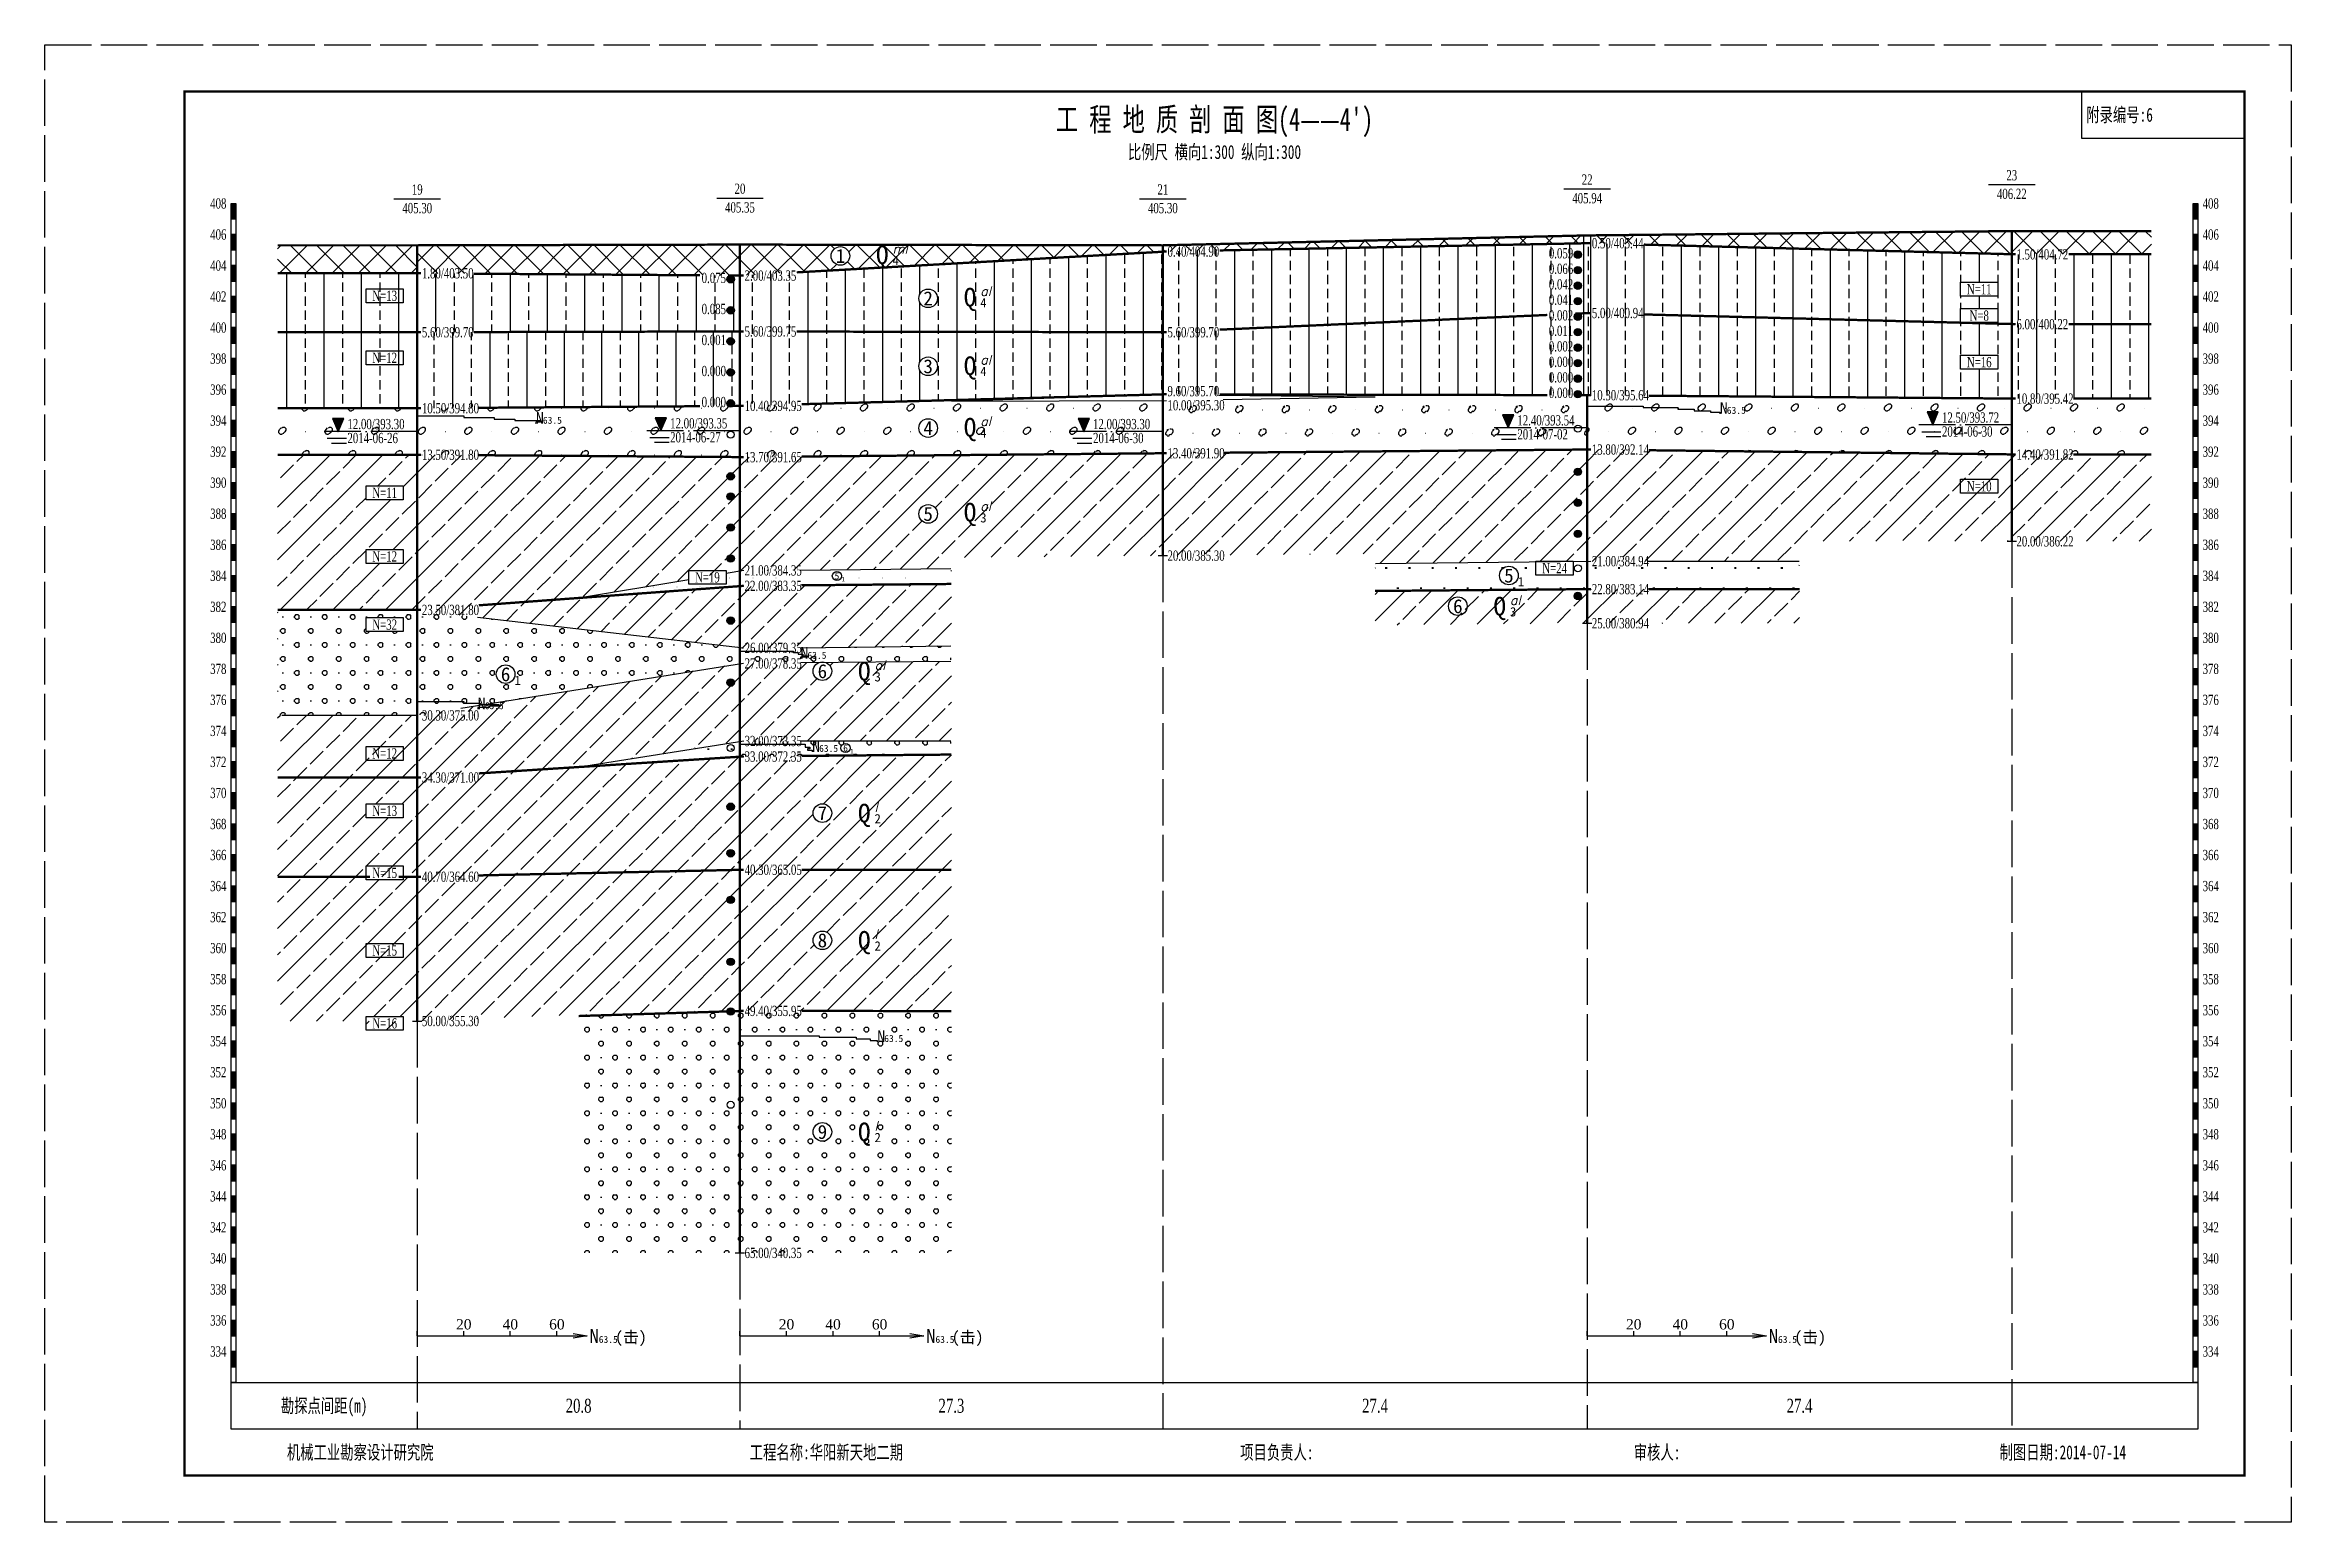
# Model space of a CAD drawing. Header units: millimetres. Extents: x -30 to 2967, y -786 to 1322.
# Drawn here: x 2484.4 to 2967, y -218 to 99.4 of the extents above; entities that cross this region are included whole.
import ezdxf
from ezdxf.enums import TextEntityAlignment as Align

# ---------------------------------------------------------------- set-up
doc = ezdxf.new("R2010")
doc.units = ezdxf.units.MM
doc.linetypes.add('SWX', pattern=[12, 10, -1, 0, -1])
doc.linetypes.add('XX', pattern=[12, 10, -2])
doc.layers.add('DXSW', color=7, linetype='Continuous')
doc.layers.add('MASKTEXT', color=7, linetype='Continuous')
doc.styles.add('Dzcd', font='TIMES.TTF')
doc.styles.add('DzSl', font='italic__.ttf')
doc.styles.get("Standard").update_dxf_attribs({"font": 'SimSun.ttf'})
pattern_1 = [(0, (0, 0), (2.5, 4.33), [0, -5]), (0, (0.1, 0), (2.5, 4.33), [0, -5]), (0, (0, 0.1), (2.5, 4.33), [0, -5]), (0, (0.1, 0.1), (2.5, 4.33), [0, -5])]
pattern_2 = [(0, (0.293, 0), (3, 3), [0.4142, -5.5858]), (0, (0.293, 1), (3, 3), [0.4142, -5.5858]), (90, (0, 0.293), (-3, 3), [0.4142, -5.5858]), (90, (1, 0.293), (-3, 3), [0.4142, -5.5858]), (45, (0.707, 0), (-3.000042, 3.000042), [0.4142, -3.8285]), (45, (0, 0.707), (-3.000042, 3.000042), [0.4142, -3.8285]), (135, (0.293, 0), (-3.000042, -3.000042), [0.4142, -3.8285]), (135, (1, 0.707), (-3.000042, -3.000042), [0.4142, -3.8285]), (0, (3.5, 0.5), (0, 6), [0, -6])]
pattern_3 = [(45, (0, 0), (-2.828427, 2.828427), []), (315, (0, 0), (2.828427, 2.828427), [])]
pattern_4 = [(90, (2564.3745, -1294.6435), (-8, 5e-16), [2, -1]), (90, (2568.3745, -1294.6435), (-8, 5e-16), [])]
pattern_5 = [(90, (0, 0), (-8, 5e-16), [2, -1]), (90, (4, 0), (-8, 5e-16), [])]
pattern_6 = [(0, (2564.888, -1294.2046), (5, 5), [0.3756, -9.6244]), (0, (2565.445, -1292.7257), (5, 5), [0.3798, -9.6202]), (135, (2564.888, -1294.2046), (-5.000023, -5.000023), [0.3906, -6.6804]), (315, (2565.825, -1292.726), (5.000023, 5.000023), [0.3828, -6.6883]), (90, (2564.612, -1293.9283), (-5, 5), [0.377, -9.623]), (270, (2566.0955, -1292.9964), (5, -5), [0.3751, -9.6249]), (45, (2564.769, -1293.237), (-5.000023, 5.000023), [0.492, -6.5791]), (225, (2565.922, -1293.718), (5.000023, -5.000023), [0.4449, -6.6262]), (63.4348, (2564.612, -1293.551), (-10.000075, -6e-05), [0.3513, -22.0094]), (243.4348, (2566.0955, -1293.371), (10.000075, 6e-05), [0.3886, -21.9721]), (63.4348, (2569.612, -1288.551), (-10.000075, -6e-05), [0.3513, -22.0094]), (243.4348, (2571.0955, -1288.371), (10.000075, 6e-05), [0.3886, -21.9721]), (63.4348, (2574.612, -1283.551), (-10.000075, -6e-05), [0.3513, -22.0094]), (243.4348, (2576.0955, -1283.371), (10.000075, 6e-05), [0.3886, -21.9721]), (63.4348, (2579.612, -1278.551), (-10.000075, -6e-05), [0.3513, -22.0094]), (243.4348, (2581.0955, -1278.371), (10.000075, 6e-05), [0.3886, -21.9721]), (26.5659, (2565.117, -1292.8892), (-9.998806, 0.000297), [0.3657, -21.9937]), (206.5659, (2565.607, -1294.033), (9.999964, 0.000282), [0.3838, -21.9769]), (26.5659, (2570.117, -1287.8892), (-9.998806, 0.000297), [0.3657, -21.9937]), (206.5659, (2570.607, -1289.033), (9.999964, 0.000282), [0.3838, -21.9769]), (0, (2570.369, -1293.631), (0, 10), [0.05, -9.95]), (0, (2575.369, -1288.631), (0, 10), [0.05, -9.95])]
pattern_7 = [(45, (0, 0), (-5.656854, 5.656854), []), (45, (5.657, 0), (-2.828427, 8.485281), [4, -1])]
pattern_8 = [(0, (2564.6674, -1294.6435), (3, 3), [0.4142, -5.5858]), (0, (2564.6674, -1293.6435), (3, 3), [0.4142, -5.5858]), (90, (2564.3745, -1294.3506), (-3, 3), [0.4142, -5.5858]), (90, (2565.3745, -1294.3506), (-3, 3), [0.4142, -5.5858]), (45, (2565.0816, -1294.6435), (-3.000042, 3.000042), [0.4142, -3.8285]), (45, (2564.3745, -1293.9364), (-3.000042, 3.000042), [0.4142, -3.8285]), (135, (2564.6674, -1294.6435), (-3.000042, -3.000042), [0.4142, -3.8285]), (135, (2565.3745, -1293.9364), (-3.000042, -3.000042), [0.4142, -3.8285]), (0, (2567.8745, -1294.1435), (0, 6), [0, -6])]
pattern_9 = [(45, (2564.3745, -1294.6435), (-2.828427, 2.828427), []), (315, (2564.3745, -1294.6435), (2.828427, 2.828427), [])]

msp = doc.modelspace()

# ---------------------------------------------------------------- texts
at = {"width": 0.7}
for s, height, p in [("工 程 地 质 剖 面 图(4——4')", 5, (2735.67, 83.42)), ('比例尺 横向1:300 纵向1:300', 3, (2735.67, 76.42)), ('勘探点间距(m)', 3, (2544.37, -192.98))]:
    msp.add_text(s, height=height, dxfattribs=at).set_placement(p, align=Align.MIDDLE_CENTER)
for s, p in [('附录编号:6', (2922.97, 84.42)), ('机械工业勘察设计研究院', (2536.37, -202.98)), ('工程名称:华阳新天地二期', (2635.81, -202.98)), ('项目负责人:', (2741.19, -202.98)), ('审核人:', (2825.74, -202.98)), ('制图日期:2014-07-14', (2904.35, -202.98))]:
    msp.add_text(s, height=3, dxfattribs=at).set_placement(p, align=Align.MIDDLE_LEFT)
at = {"style": 'Dzcd', "width": 0.7}
for s, height, p in [('23', 2.2, (2906.97, 71.42)), ('19', 2.2, (2564.37, 68.36)), ('20', 2.2, (2633.71, 68.52)), ('21', 2.2, (2724.57, 68.36)), ('405.94', 2.2, (2815.74, 66.49)), ('22', 2.2, (2815.74, 70.49)), ('406.22', 2.2, (2906.97, 67.42)), ('405.30', 2.2, (2564.37, 64.36)), ('405.35', 2.2, (2633.71, 64.52)), ('405.30', 2.2, (2724.57, 64.36)), ('20.8', 3, (2599.04, -192.98)), ('27.3', 3, (2679.14, -192.98)), ('27.4', 3, (2770.16, -192.98)), ('27.4', 3, (2861.36, -192.98))]:
    msp.add_text(s, height=height, dxfattribs=at).set_placement(p, align=Align.MIDDLE_CENTER)
for s, p in [('408', (2523.37, 65.36)), ('406', (2523.37, 58.69)), ('404', (2523.37, 52.02)), ('402', (2523.37, 45.36)), ('400', (2523.37, 38.69)), ('398', (2523.37, 32.02)), ('396', (2523.37, 25.36)), ('394', (2523.37, 18.69)), ('392', (2523.37, 12.02)), ('390', (2523.37, 5.36)), ('388', (2523.37, -1.31)), ('386', (2523.37, -7.98)), ('384', (2523.37, -14.64)), ('382', (2523.37, -21.31)), ('380', (2523.37, -27.98)), ('378', (2523.37, -34.64)), ('376', (2523.37, -41.31)), ('374', (2523.37, -47.98)), ('372', (2523.37, -54.64)), ('370', (2523.37, -61.31)), ('368', (2523.37, -67.98)), ('366', (2523.37, -74.64)), ('364', (2523.37, -81.31)), ('362', (2523.37, -87.98)), ('360', (2523.37, -94.64)), ('358', (2523.37, -101.31)), ('356', (2523.37, -107.98)), ('354', (2523.37, -114.64)), ('352', (2523.37, -121.31)), ('350', (2523.37, -127.98)), ('348', (2523.37, -134.64)), ('346', (2523.37, -141.31)), ('344', (2523.37, -147.98)), ('342', (2523.37, -154.64)), ('340', (2523.37, -161.31)), ('338', (2523.37, -167.98)), ('336', (2523.37, -174.64)), ('334', (2523.37, -181.31))]:
    msp.add_text(s, height=2.2, dxfattribs=at).set_placement(p, align=Align.MIDDLE_RIGHT)
for s, p in [('408', (2947.97, 65.36)), ('406', (2947.97, 58.69)), ('404', (2947.97, 52.02)), ('402', (2947.97, 45.36)), ('400', (2947.97, 38.69)), ('398', (2947.97, 32.02)), ('10.30/395.64', (2816.74, 24.16)), ('396', (2947.97, 25.36)), ('394', (2947.97, 18.69)), ('392', (2947.97, 12.02)), ('390', (2947.97, 5.36)), ('388', (2947.97, -1.31)), ('20.00/385.30', (2725.57, -10.31)), ('20.00/386.22', (2907.97, -7.24)), ('386', (2947.97, -7.98)), ('384', (2947.97, -14.64)), ('25.00/380.94', (2816.74, -24.84)), ('382', (2947.97, -21.31)), ('380', (2947.97, -27.98)), ('378', (2947.97, -34.64)), ('376', (2947.97, -41.31)), ('374', (2947.97, -47.98)), ('372', (2947.97, -54.64)), ('370', (2947.97, -61.31)), ('368', (2947.97, -67.98)), ('366', (2947.97, -74.64)), ('364', (2947.97, -81.31)), ('362', (2947.97, -87.98)), ('360', (2947.97, -94.64)), ('358', (2947.97, -101.31)), ('50.00/355.30', (2565.37, -110.31)), ('356', (2947.97, -107.98)), ('354', (2947.97, -114.64)), ('352', (2947.97, -121.31)), ('350', (2947.97, -127.98)), ('348', (2947.97, -134.64)), ('346', (2947.97, -141.31)), ('344', (2947.97, -147.98)), ('342', (2947.97, -154.64)), ('65.00/340.35', (2634.71, -160.14)), ('340', (2947.97, -161.31)), ('338', (2947.97, -167.98)), ('336', (2947.97, -174.64)), ('334', (2947.97, -181.31))]:
    msp.add_text(s, height=2.2, dxfattribs=at).set_placement(p, align=Align.MIDDLE_LEFT)
for s, height, p in [('1', 3, (2655.29, 54.08)), ('2', 3, (2674.14, 44.97)), ('3', 3, (2674.14, 30.37)), ('4', 3, (2674.14, 17.1)), ('5', 3, (2674.14, -1.35)), ('5', 1.5, (2654.55, -14.69)), ('5', 3, (2798.92, -14.59)), ('6', 3, (2787.95, -21.18)), ('6', 3, (2651.42, -35.14)), ('6', 3, (2583.35, -35.79)), ('6', 1.5, (2656.4, -51.65)), ('7', 3, (2651.42, -65.64)), ('8', 3, (2651.42, -92.98)), ('9', 3, (2651.42, -134.14))]:
    msp.add_text(s, height=height).set_placement(p, align=Align.MIDDLE_CENTER)
at = {"color": 1}
for s, height, p in [('N', 2.5, (2589.87, 18.02)), ('63.5', 1.5, (2591.37, 18.02)), ('N', 2.5, (2844.24, 20.16)), ('63.5', 1.5, (2845.74, 20.16)), ('N', 2.5, (2646.71, -32.48)), ('63.5', 1.5, (2648.21, -32.48)), ('N', 2.5, (2577.37, -43.31)), ('63.5', 1.5, (2578.87, -43.31)), ('N', 2.5, (2649.21, -52.48)), ('63.5', 1.5, (2650.71, -52.48)), ('N', 2.5, (2663.21, -114.81)), ('63.5', 1.5, (2664.71, -114.81))]:
    msp.add_text(s, height=height, dxfattribs=at).set_placement(p)
at = {"style": 'Dzcd'}
for s, p in [('20', (2574.37, -175.48)), ('40', (2584.37, -175.48)), ('60', (2594.37, -175.48)), ('20', (2643.71, -175.48)), ('40', (2653.71, -175.48)), ('60', (2663.71, -175.48)), ('20', (2825.74, -175.48)), ('40', (2835.74, -175.48)), ('60', (2845.74, -175.48))]:
    msp.add_text(s, height=2.2, dxfattribs=at).set_placement(p, align=Align.MIDDLE_CENTER)
for s, height, p in [('N', 3, (2601.37, -179.48)), ('63.5', 1.5, (2603.37, -179.48)), ('(击)', 2.5, (2606.87, -179.48)), ('N', 3, (2673.71, -179.48)), ('63.5', 1.5, (2675.71, -179.48)), ('(击)', 2.5, (2679.21, -179.48)), ('N', 3, (2854.74, -179.48)), ('63.5', 1.5, (2856.74, -179.48)), ('(击)', 2.5, (2860.24, -179.48))]:
    msp.add_text(s, height=height).set_placement(p)
at = {"layer": 'MASKTEXT', "style": 'Dzcd', "width": 0.7}
for s, p in [('0.50/405.44', (2816.74, 56.82)), ('0.40/404.90', (2725.57, 55.02)), ('1.50/404.72', (2907.97, 54.42)), ('1.80/403.50', (2565.37, 50.36)), ('2.00/403.35', (2634.71, 49.86)), ('5.60/399.70', (2565.37, 37.69)), ('5.60/399.75', (2634.71, 37.86)), ('5.60/399.70', (2725.57, 37.69)), ('5.00/400.94', (2816.74, 41.82)), ('6.00/400.22', (2907.97, 39.42)), ('9.60/395.70', (2725.56, 25.04)), ('10.30/395.64', (2816.74, 24.16)), ('10.80/395.42', (2907.97, 23.42)), ('10.50/394.80', (2565.37, 21.36)), ('10.40/394.95', (2634.71, 21.86)), ('10.00/395.30', (2725.56, 22.01)), ('13.50/391.80', (2565.37, 11.36)), ('13.70/391.65', (2634.71, 10.86)), ('13.40/391.90', (2725.57, 11.69)), ('13.80/392.14', (2816.74, 12.49)), ('14.40/391.82', (2907.97, 11.42)), ('21.00/384.35', (2634.71, -13.48)), ('21.00/384.94', (2816.74, -11.51)), ('22.00/383.35', (2634.71, -16.81)), ('22.80/383.14', (2816.74, -17.51)), ('23.50/381.80', (2565.37, -21.98)), ('26.00/379.35', (2634.71, -30.14)), ('27.00/378.35', (2634.71, -33.48)), ('30.30/375.00', (2565.37, -44.64)), ('32.00/373.35', (2634.71, -50.14)), ('33.00/372.35', (2634.71, -53.48)), ('34.30/371.00', (2565.37, -57.98)), ('40.30/365.05', (2634.71, -77.81)), ('40.70/364.60', (2565.37, -79.31)), ('49.40/355.95', (2634.71, -108.14))]:
    msp.add_text(s, height=2.2, dxfattribs=at).set_placement(p, align=Align.MIDDLE_LEFT)
at = {"layer": 'MASKTEXT'}
for p in [(2664.29, 54.33), (2683.14, 45.22), (2683.14, 30.49), (2683.14, 17.26), (2683.14, -0.98), (2796.95, -21.18), (2660.42, -35.14), (2660.42, -65.64), (2660.42, -92.98), (2660.42, -134.14)]:
    msp.add_text('Q', height=4, dxfattribs=at).set_placement(p, align=Align.MIDDLE_CENTER)
for s, height, p in [('4', 2, (2666.49, 52.13)), ('4', 2, (2685.34, 43.02)), ('4', 2, (2685.34, 28.29)), ('4', 2, (2685.34, 15.06)), ('3', 2, (2685.34, -3.18)), ('1', 1, (2655.5, -15.85)), ('1', 2, (2800.83, -16.92)), ('3', 2, (2799.15, -23.38)), ('1', 2, (2585.26, -38.12)), ('3', 2, (2662.62, -37.34)), ('1', 1, (2657.36, -52.81)), ('2', 2, (2662.62, -67.84)), ('2', 2, (2662.62, -95.18)), ('2', 2, (2662.62, -136.34))]:
    msp.add_text(s, height=height, dxfattribs=at).set_placement(p)
at = {"layer": 'MASKTEXT', "style": 'DzSl'}
for s, p in [('ml', (2666.49, 54.63)), ('al', (2685.34, 45.52)), ('al', (2685.34, 30.79)), ('al', (2685.34, 17.56)), ('al', (2685.34, -0.68)), ('al', (2799.15, -20.88)), ('al', (2662.62, -34.84)), ('l', (2662.62, -65.34)), ('l', (2662.62, -92.68)), ('l', (2662.62, -133.84))]:
    msp.add_text(s, height=2, dxfattribs=at).set_placement(p)
at = {"layer": 'MASKTEXT', "style": 'Dzcd', "width": 0.7}
for s, p in [('0.059', (2812.74, 53.56)), ('0.075', (2630.71, 48.26)), ('0.066', (2812.74, 50.22)), ('0.042', (2812.74, 46.89)), ('0.085', (2630.71, 41.59)), ('0.041', (2812.74, 43.56)), ('0.002', (2812.74, 40.22)), ('0.011', (2812.74, 36.89)), ('0.001', (2630.71, 34.92)), ('0.002', (2812.74, 33.56)), ('0.000', (2630.71, 28.26)), ('0.000', (2812.74, 30.22)), ('0.000', (2812.74, 26.89)), ('0.000', (2812.74, 23.56)), ('0.000', (2630.71, 21.59))]:
    msp.add_text(s, height=2.2, dxfattribs=at).set_placement(p, align=Align.RIGHT)
for s, p in [('N=13', (2557.37, 45.52)), ('N=11', (2899.97, 46.92)), ('N=8', (2899.97, 41.26)), ('N=12', (2557.37, 32.19)), ('N=16', (2899.97, 31.26)), ('N=10', (2899.97, 4.59)), ('N=11', (2557.37, 3.19)), ('N=12', (2557.37, -10.48)), ('N=19', (2626.71, -14.98)), ('N=24', (2808.74, -13.01)), ('N=32', (2557.37, -25.14)), ('N=12', (2557.37, -52.81)), ('N=13', (2557.37, -65.14)), ('N=15', (2557.37, -78.48)), ('N=15', (2557.37, -95.14)), ('N=16', (2557.37, -110.81))]:
    msp.add_text(s, height=2.2, dxfattribs=at).set_placement(p, align=Align.MIDDLE_CENTER)
for s, p in [('12.40/393.54', (2800.74, 17.66)), ('12.50/393.72', (2891.97, 18.26)), ('2014-06-26', (2549.37, 13.86)), ('12.00/393.30', (2549.37, 16.86)), ('2014-06-27', (2618.71, 14.02)), ('12.00/393.35', (2618.71, 17.02)), ('2014-06-30', (2709.57, 13.86)), ('12.00/393.30', (2709.57, 16.86)), ('2014-07-02', (2800.74, 14.66)), ('2014-06-30', (2891.97, 15.26))]:
    msp.add_text(s, height=2.2, dxfattribs=at).set_placement(p)

# ---------------------------------------------------------------- blocks, each defined once
blk = doc.blocks.new('TL_YZY')
h = blk.add_hatch(color=256)
edge = h.paths.add_edge_path()
edge.add_arc((0, -0.79), 0.8, 0, 360)
blk.add_circle((0, -0.79), 0.8)
blk = doc.blocks.new('TL_BGN')
blk.add_lwpolyline([(-8, 0), (0, 0), (0, -3), (-8, -3)], close=True)
blk = doc.blocks.new('TL_RDY')
blk.add_circle((0, -1.51), 0.75)
blk = doc.blocks.new('tl_shw')
blk.add_hatch(color=256).paths.add_polyline_path([(1.21, 2.81), (-1.21, 2.81), (0, -0.04)])
for p, q in [((-2.35, -1.44), (1.77, -1.44)), ((1.77, -2.55), (-1.39, -2.55))]:
    blk.add_line(p, q)
at = {"flags": 128}
blk.add_lwpolyline([(1.21, 2.81), (-1.21, 2.81), (0, -0.04)], close=True, dxfattribs=at)

# ---------------------------------------------------------------- hatches: boundary and pattern name
for points in [[(2524.37, 62.02), (2524.37, 65.36), (2525.37, 65.36), (2525.37, 62.02)], [(2945.97, 62.02), (2945.97, 65.36), (2946.97, 65.36), (2946.97, 62.02)], [(2524.37, 55.36), (2524.37, 58.69), (2525.37, 58.69), (2525.37, 55.36)], [(2945.97, 55.36), (2945.97, 58.69), (2946.97, 58.69), (2946.97, 55.36)], [(2524.37, 48.69), (2524.37, 52.02), (2525.37, 52.02), (2525.37, 48.69)], [(2945.97, 48.69), (2945.97, 52.02), (2946.97, 52.02), (2946.97, 48.69)], [(2524.37, 42.02), (2524.37, 45.36), (2525.37, 45.36), (2525.37, 42.02)], [(2945.97, 42.02), (2945.97, 45.36), (2946.97, 45.36), (2946.97, 42.02)], [(2524.37, 35.36), (2524.37, 38.69), (2525.37, 38.69), (2525.37, 35.36)], [(2945.97, 35.36), (2945.97, 38.69), (2946.97, 38.69), (2946.97, 35.36)], [(2524.37, 28.69), (2524.37, 32.02), (2525.37, 32.02), (2525.37, 28.69)], [(2945.97, 28.69), (2945.97, 32.02), (2946.97, 32.02), (2946.97, 28.69)], [(2524.37, 22.02), (2524.37, 25.36), (2525.37, 25.36), (2525.37, 22.02)], [(2945.97, 22.02), (2945.97, 25.36), (2946.97, 25.36), (2946.97, 22.02)], [(2524.37, 15.36), (2524.37, 18.69), (2525.37, 18.69), (2525.37, 15.36)], [(2945.97, 15.36), (2945.97, 18.69), (2946.97, 18.69), (2946.97, 15.36)], [(2524.37, 8.69), (2524.37, 12.02), (2525.37, 12.02), (2525.37, 8.69)], [(2945.97, 8.69), (2945.97, 12.02), (2946.97, 12.02), (2946.97, 8.69)], [(2524.37, 2.02), (2524.37, 5.36), (2525.37, 5.36), (2525.37, 2.02)], [(2945.97, 2.02), (2945.97, 5.36), (2946.97, 5.36), (2946.97, 2.02)], [(2524.37, -4.64), (2524.37, -1.31), (2525.37, -1.31), (2525.37, -4.64)], [(2945.97, -4.64), (2945.97, -1.31), (2946.97, -1.31), (2946.97, -4.64)], [(2524.37, -11.31), (2524.37, -7.98), (2525.37, -7.98), (2525.37, -11.31)], [(2945.97, -11.31), (2945.97, -7.98), (2946.97, -7.98), (2946.97, -11.31)], [(2524.37, -17.98), (2524.37, -14.64), (2525.37, -14.64), (2525.37, -17.98)], [(2945.97, -17.98), (2945.97, -14.64), (2946.97, -14.64), (2946.97, -17.98)], [(2524.37, -24.64), (2524.37, -21.31), (2525.37, -21.31), (2525.37, -24.64)], [(2945.97, -24.64), (2945.97, -21.31), (2946.97, -21.31), (2946.97, -24.64)], [(2524.37, -31.31), (2524.37, -27.98), (2525.37, -27.98), (2525.37, -31.31)], [(2945.97, -31.31), (2945.97, -27.98), (2946.97, -27.98), (2946.97, -31.31)], [(2524.37, -37.98), (2524.37, -34.64), (2525.37, -34.64), (2525.37, -37.98)], [(2945.97, -37.98), (2945.97, -34.64), (2946.97, -34.64), (2946.97, -37.98)], [(2524.37, -44.64), (2524.37, -41.31), (2525.37, -41.31), (2525.37, -44.64)], [(2945.97, -44.64), (2945.97, -41.31), (2946.97, -41.31), (2946.97, -44.64)], [(2524.37, -51.31), (2524.37, -47.98), (2525.37, -47.98), (2525.37, -51.31)], [(2945.97, -51.31), (2945.97, -47.98), (2946.97, -47.98), (2946.97, -51.31)], [(2524.37, -57.98), (2524.37, -54.64), (2525.37, -54.64), (2525.37, -57.98)], [(2945.97, -57.98), (2945.97, -54.64), (2946.97, -54.64), (2946.97, -57.98)], [(2524.37, -64.64), (2524.37, -61.31), (2525.37, -61.31), (2525.37, -64.64)], [(2945.97, -64.64), (2945.97, -61.31), (2946.97, -61.31), (2946.97, -64.64)], [(2524.37, -71.31), (2524.37, -67.98), (2525.37, -67.98), (2525.37, -71.31)], [(2945.97, -71.31), (2945.97, -67.98), (2946.97, -67.98), (2946.97, -71.31)], [(2524.37, -77.98), (2524.37, -74.64), (2525.37, -74.64), (2525.37, -77.98)], [(2945.97, -77.98), (2945.97, -74.64), (2946.97, -74.64), (2946.97, -77.98)], [(2524.37, -84.64), (2524.37, -81.31), (2525.37, -81.31), (2525.37, -84.64)], [(2945.97, -84.64), (2945.97, -81.31), (2946.97, -81.31), (2946.97, -84.64)], [(2524.37, -91.31), (2524.37, -87.98), (2525.37, -87.98), (2525.37, -91.31)], [(2945.97, -91.31), (2945.97, -87.98), (2946.97, -87.98), (2946.97, -91.31)], [(2524.37, -97.98), (2524.37, -94.64), (2525.37, -94.64), (2525.37, -97.98)], [(2945.97, -97.98), (2945.97, -94.64), (2946.97, -94.64), (2946.97, -97.98)], [(2524.37, -104.64), (2524.37, -101.31), (2525.37, -101.31), (2525.37, -104.64)], [(2945.97, -104.64), (2945.97, -101.31), (2946.97, -101.31), (2946.97, -104.64)], [(2524.37, -111.31), (2524.37, -107.98), (2525.37, -107.98), (2525.37, -111.31)], [(2945.97, -111.31), (2945.97, -107.98), (2946.97, -107.98), (2946.97, -111.31)], [(2524.37, -117.98), (2524.37, -114.64), (2525.37, -114.64), (2525.37, -117.98)], [(2945.97, -117.98), (2945.97, -114.64), (2946.97, -114.64), (2946.97, -117.98)], [(2524.37, -124.64), (2524.37, -121.31), (2525.37, -121.31), (2525.37, -124.64)], [(2945.97, -124.64), (2945.97, -121.31), (2946.97, -121.31), (2946.97, -124.64)], [(2524.37, -131.31), (2524.37, -127.98), (2525.37, -127.98), (2525.37, -131.31)], [(2945.97, -131.31), (2945.97, -127.98), (2946.97, -127.98), (2946.97, -131.31)], [(2524.37, -137.98), (2524.37, -134.64), (2525.37, -134.64), (2525.37, -137.98)], [(2945.97, -137.98), (2945.97, -134.64), (2946.97, -134.64), (2946.97, -137.98)], [(2524.37, -144.64), (2524.37, -141.31), (2525.37, -141.31), (2525.37, -144.64)], [(2945.97, -144.64), (2945.97, -141.31), (2946.97, -141.31), (2946.97, -144.64)], [(2524.37, -151.31), (2524.37, -147.98), (2525.37, -147.98), (2525.37, -151.31)], [(2945.97, -151.31), (2945.97, -147.98), (2946.97, -147.98), (2946.97, -151.31)], [(2524.37, -157.98), (2524.37, -154.64), (2525.37, -154.64), (2525.37, -157.98)], [(2945.97, -157.98), (2945.97, -154.64), (2946.97, -154.64), (2946.97, -157.98)], [(2524.37, -164.64), (2524.37, -161.31), (2525.37, -161.31), (2525.37, -164.64)], [(2945.97, -164.64), (2945.97, -161.31), (2946.97, -161.31), (2946.97, -164.64)], [(2524.37, -171.31), (2524.37, -167.98), (2525.37, -167.98), (2525.37, -171.31)], [(2945.97, -171.31), (2945.97, -167.98), (2946.97, -167.98), (2946.97, -171.31)], [(2524.37, -177.98), (2524.37, -174.64), (2525.37, -174.64), (2525.37, -177.98)], [(2945.97, -177.98), (2945.97, -174.64), (2946.97, -174.64), (2946.97, -177.98)], [(2524.37, -184.64), (2524.37, -181.31), (2525.37, -181.31), (2525.37, -184.64)], [(2945.97, -184.64), (2945.97, -181.31), (2946.97, -181.31), (2946.97, -184.64)]]:
    msp.add_hatch(color=256).paths.add_polyline_path(points)
h = msp.add_hatch()
h.set_pattern_fill('素填土', color=256, style=0)
h.set_pattern_definition(pattern_9)
h.paths.add_polyline_path([(2724.57, 56.36), (2815.74, 58.49), (2815.74, 56.83), (2724.57, 55.03)])
h.paths.add_polyline_path([(2725, 53.3), (2737.01, 53.3), (2737.01, 56.75), (2725, 56.75)], flags=8)
h = msp.add_hatch()
h.set_pattern_fill('素填土', color=256, style=0)
h.set_pattern_definition(pattern_9)
h.paths.add_polyline_path([(2815.74, 58.49), (2906.97, 59.42), (2906.97, 54.43), (2815.74, 56.83)])
h.paths.add_polyline_path([(2816.17, 55.1), (2828.18, 55.1), (2828.18, 58.55), (2816.17, 58.55)], flags=8)
h = msp.add_hatch()
h.set_pattern_fill('黄土状粉质粘土', color=256, style=0)
h.set_pattern_definition(pattern_5)
h.paths.add_polyline_path([(2815.74, 56.83), (2906.97, 54.43), (2906.97, 39.43), (2815.74, 41.83)])
h.paths.add_polyline_path([(2897.37, 39.56), (2902.58, 39.56), (2902.58, 42.91), (2897.37, 42.91)], flags=24)
h.paths.add_polyline_path([(2896.8, 45.23), (2903.15, 45.23), (2903.15, 48.58), (2896.8, 48.58)], flags=8)
h.paths.add_polyline_path([(2816.17, 55.1), (2828.18, 55.1), (2828.18, 58.55), (2816.17, 58.55)], flags=9)
h.paths.add_polyline_path([(2816.17, 40.1), (2828.18, 40.1), (2828.18, 43.55), (2816.17, 43.55)], flags=25)
h.paths.add_polyline_path([(2895.97, 48.42), (2903.97, 48.42), (2903.97, 45.42), (2895.97, 45.42)], flags=16)
h.paths.add_polyline_path([(2895.97, 42.76), (2903.97, 42.76), (2903.97, 39.76), (2895.97, 39.76)], flags=16)
h.paths.add_polyline_path([(2896.8, 45.23), (2903.15, 45.23), (2903.15, 48.58), (2896.8, 48.58)], flags=24)
h.paths.add_polyline_path([(2897.37, 39.56), (2902.58, 39.56), (2902.58, 42.91), (2897.37, 42.91)], flags=25)
h = msp.add_hatch()
h.set_pattern_fill('素填土', color=256, style=0)
h.set_pattern_definition(pattern_9)
h.paths.add_polyline_path([(2906.97, 59.42), (2936.97, 59.42), (2936.97, 54.43), (2906.97, 54.43)])
h.paths.add_polyline_path([(2907.4, 52.7), (2919.41, 52.7), (2919.41, 56.15), (2907.4, 56.15)], flags=8)
h = msp.add_hatch()
h.set_pattern_fill('素填土', color=256, style=0)
h.set_pattern_definition(pattern_9)
h.paths.add_polyline_path([(2534.37, 56.36), (2564.37, 56.36), (2564.37, 50.36), (2534.37, 50.36)])
h = msp.add_hatch()
h.set_pattern_fill('素填土', color=256, style=0)
h.set_pattern_definition(pattern_3)
h.paths.add_polyline_path([(2564.37, 56.36), (2633.71, 56.52), (2633.71, 49.86), (2564.37, 50.36)])
h.paths.add_polyline_path([(2564.8, 48.64), (2576.81, 48.64), (2576.81, 52.09), (2564.8, 52.09)], flags=9)
h.paths.add_polyline_path([(2625.03, 47.65), (2631.27, 47.65), (2631.27, 51.01), (2625.03, 51.01)], flags=9)
h = msp.add_hatch()
h.set_pattern_fill('素填土', color=256, style=0)
h.set_pattern_definition(pattern_3)
h.paths.add_polyline_path([(2633.71, 56.52), (2724.57, 56.36), (2724.57, 55.03), (2633.71, 49.86)])
edge = h.paths.add_edge_path(flags=16)
edge.add_arc((2655.29, 54.08), 2, 0, 360)
h.paths.add_polyline_path([(2661.78, 50.79), (2666.81, 50.79), (2666.81, 57.36), (2661.78, 57.36)], flags=9)
h.paths.add_polyline_path([(2665.99, 54.13), (2671.32, 54.13), (2671.32, 57.13), (2665.99, 57.13)], flags=9)
h.paths.add_polyline_path([(2634.13, 48.14), (2646.15, 48.14), (2646.15, 51.59), (2634.13, 51.59)], flags=9)
h.paths.add_polyline_path([(2666.01, 51.65), (2668.4, 51.65), (2668.4, 54.54), (2666.01, 54.54)], flags=24)
h = msp.add_hatch()
h.set_pattern_fill('黄土状粉质粘土', color=256, style=0)
h.set_pattern_definition(pattern_4)
h.paths.add_polyline_path([(2633.71, 49.86), (2724.57, 55.03), (2724.57, 37.69), (2633.71, 37.86)])
edge = h.paths.add_edge_path(flags=16)
edge.add_arc((2674.14, 44.97), 2, 0, 360)
h.paths.add_polyline_path([(2666.01, 51.65), (2668.4, 51.65), (2668.4, 54.54), (2666.01, 54.54)], flags=24)
h.paths.add_polyline_path([(2680.62, 41.68), (2685.66, 41.68), (2685.66, 48.24), (2680.62, 48.24)], flags=24)
h.paths.add_polyline_path([(2684.86, 42.54), (2687.24, 42.54), (2687.24, 45.42), (2684.86, 45.42)], flags=24)
h.paths.add_polyline_path([(2684.84, 45.02), (2688.96, 45.02), (2688.96, 48.02), (2684.84, 48.02)], flags=24)
h.paths.add_polyline_path([(2634.13, 48.14), (2646.15, 48.14), (2646.15, 51.59), (2634.13, 51.59)], flags=24)
h.paths.add_polyline_path([(2634.13, 36.14), (2646.15, 36.14), (2646.15, 39.59), (2634.13, 39.59)], flags=9)
h = msp.add_hatch()
h.set_pattern_fill('黄土状粉质粘土', color=256, style=0)
h.set_pattern_definition(pattern_5)
h.paths.add_polyline_path([(2724.57, 55.03), (2815.74, 56.83), (2815.74, 41.83), (2724.57, 37.69)])
h.paths.add_polyline_path([(2807.06, 52.95), (2813.3, 52.95), (2813.3, 56.31), (2807.06, 56.31)], flags=24)
h.paths.add_polyline_path([(2807.06, 49.62), (2813.3, 49.62), (2813.3, 52.98), (2807.06, 52.98)], flags=24)
h.paths.add_polyline_path([(2807.06, 46.29), (2813.3, 46.29), (2813.3, 49.64), (2807.06, 49.64)], flags=24)
h.paths.add_polyline_path([(2807.06, 42.95), (2813.3, 42.95), (2813.3, 46.31), (2807.06, 46.31)], flags=24)
h.paths.add_polyline_path([(2725, 53.3), (2737.01, 53.3), (2737.01, 56.75), (2725, 56.75)], flags=24)
h.paths.add_polyline_path([(2725, 35.97), (2737.01, 35.97), (2737.01, 39.42), (2725, 39.42)], flags=9)
h.paths.add_polyline_path([(2807.06, 39.62), (2813.3, 39.62), (2813.3, 42.98), (2807.06, 42.98)], flags=25)
h = msp.add_hatch()
h.set_pattern_fill('黄土状粉质粘土', color=256, style=0)
h.set_pattern_definition(pattern_4)
h.paths.add_polyline_path([(2906.97, 54.43), (2936.97, 54.43), (2936.97, 39.43), (2906.97, 39.43)])
h.paths.add_polyline_path([(2907.4, 52.7), (2919.41, 52.7), (2919.41, 56.15), (2907.4, 56.15)], flags=8)
h.paths.add_polyline_path([(2907.4, 37.7), (2919.41, 37.7), (2919.41, 41.15), (2907.4, 41.15)], flags=8)
h = msp.add_hatch()
h.set_pattern_fill('黄土状粉质粘土', color=256, style=0)
h.set_pattern_definition(pattern_4)
h.paths.add_polyline_path([(2534.37, 50.36), (2564.37, 50.36), (2564.37, 37.69), (2534.37, 37.69)])
h.paths.add_polyline_path([(2554.2, 43.83), (2560.55, 43.83), (2560.55, 47.18), (2554.2, 47.18)], flags=8)
h = msp.add_hatch()
h.set_pattern_fill('黄土状粉质粘土', color=256, style=0)
h.set_pattern_definition(pattern_4)
h.paths.add_polyline_path([(2564.37, 50.36), (2633.71, 49.86), (2633.71, 37.86), (2564.37, 37.69)])
h.paths.add_polyline_path([(2625.03, 47.65), (2631.27, 47.65), (2631.27, 51.01), (2625.03, 51.01)], flags=8)
h.paths.add_polyline_path([(2625.03, 40.99), (2631.27, 40.99), (2631.27, 44.35), (2625.03, 44.35)], flags=8)
h.paths.add_polyline_path([(2564.8, 48.64), (2576.81, 48.64), (2576.81, 52.09), (2564.8, 52.09)], flags=8)
h.paths.add_polyline_path([(2564.8, 35.97), (2576.81, 35.97), (2576.81, 39.42), (2564.8, 39.42)], flags=8)
h = msp.add_hatch()
h.set_pattern_fill('黄土状粉质粘土', color=256, style=0)
h.set_pattern_definition(pattern_5)
h.paths.add_polyline_path([(2815.74, 41.83), (2906.97, 39.43), (2906.97, 23.43), (2815.74, 24.16)])
h.paths.add_polyline_path([(2896.8, 29.56), (2903.15, 29.56), (2903.15, 32.91), (2896.8, 32.91)], flags=8)
h.paths.add_polyline_path([(2816.17, 40.1), (2828.18, 40.1), (2828.18, 43.55), (2816.17, 43.55)], flags=9)
h.paths.add_polyline_path([(2816.17, 22.44), (2829.32, 22.44), (2829.32, 25.89), (2816.17, 25.89)], flags=9)
h.paths.add_polyline_path([(2895.97, 32.76), (2903.97, 32.76), (2903.97, 29.76), (2895.97, 29.76)], flags=16)
h.paths.add_polyline_path([(2896.8, 29.56), (2903.15, 29.56), (2903.15, 32.91), (2896.8, 32.91)], flags=24)
h = msp.add_hatch()
h.set_pattern_fill('黄土状粉质粘土', color=256, style=0)
h.set_pattern_definition(pattern_5)
h.paths.add_polyline_path([(2564.37, 37.69), (2633.71, 37.86), (2633.71, 21.86), (2564.37, 21.36)])
h.paths.add_polyline_path([(2625.03, 34.32), (2631.27, 34.32), (2631.27, 37.68), (2625.03, 37.68)], flags=24)
h.paths.add_polyline_path([(2625.03, 27.65), (2631.27, 27.65), (2631.27, 31.01), (2625.03, 31.01)], flags=24)
h.paths.add_polyline_path([(2564.8, 35.97), (2576.81, 35.97), (2576.81, 39.42), (2564.8, 39.42)], flags=9)
h.paths.add_polyline_path([(2564.8, 19.64), (2577.95, 19.64), (2577.95, 23.09), (2564.8, 23.09)], flags=9)
h.paths.add_polyline_path([(2625.03, 20.99), (2631.27, 20.99), (2631.27, 24.35), (2625.03, 24.35)], flags=9)
h = msp.add_hatch()
h.set_pattern_fill('黄土状粉质粘土', color=256, style=0)
h.set_pattern_definition(pattern_4)
h.paths.add_polyline_path([(2633.71, 37.86), (2724.57, 37.69), (2724.57, 24.36), (2633.71, 21.86)])
edge = h.paths.add_edge_path(flags=16)
edge.add_arc((2674.14, 30.37), 2, 0, 360)
h.paths.add_polyline_path([(2680.62, 26.95), (2685.66, 26.95), (2685.66, 33.52), (2680.62, 33.52)], flags=24)
h.paths.add_polyline_path([(2684.86, 27.81), (2687.24, 27.81), (2687.24, 30.69), (2684.86, 30.69)], flags=24)
h.paths.add_polyline_path([(2684.84, 30.29), (2688.96, 30.29), (2688.96, 33.29), (2684.84, 33.29)], flags=24)
h.paths.add_polyline_path([(2634.13, 36.14), (2646.15, 36.14), (2646.15, 39.59), (2634.13, 39.59)], flags=9)
h.paths.add_polyline_path([(2634.13, 20.14), (2647.28, 20.14), (2647.28, 23.59), (2634.13, 23.59)], flags=9)
h = msp.add_hatch()
h.set_pattern_fill('黄土状粉质粘土', color=256, style=0)
h.set_pattern_definition(pattern_5)
h.paths.add_polyline_path([(2724.57, 37.69), (2815.74, 41.83), (2815.74, 24.16), (2724.57, 24.36)])
h.paths.add_polyline_path([(2807.06, 39.62), (2813.3, 39.62), (2813.3, 42.98), (2807.06, 42.98)], flags=9)
h.paths.add_polyline_path([(2807.06, 36.29), (2813.3, 36.29), (2813.3, 39.64), (2807.06, 39.64)], flags=24)
h.paths.add_polyline_path([(2807.06, 32.95), (2813.3, 32.95), (2813.3, 36.31), (2807.06, 36.31)], flags=24)
h.paths.add_polyline_path([(2807.06, 29.62), (2813.3, 29.62), (2813.3, 32.98), (2807.06, 32.98)], flags=24)
h.paths.add_polyline_path([(2807.06, 26.29), (2813.3, 26.29), (2813.3, 29.64), (2807.06, 29.64)], flags=24)
h.paths.add_polyline_path([(2725, 35.97), (2737.01, 35.97), (2737.01, 39.42), (2725, 39.42)], flags=24)
h.paths.add_polyline_path([(2724.98, 23.32), (2737, 23.32), (2737, 26.77), (2724.98, 26.77)], flags=9)
h.paths.add_polyline_path([(2807.06, 22.95), (2813.3, 22.95), (2813.3, 26.31), (2807.06, 26.31)], flags=9)
h = msp.add_hatch()
h.set_pattern_fill('黄土状粉质粘土', color=256, style=0)
h.set_pattern_definition(pattern_4)
h.paths.add_polyline_path([(2906.97, 39.43), (2936.97, 39.43), (2936.97, 23.43), (2906.97, 23.43)])
h.paths.add_polyline_path([(2907.4, 37.7), (2919.41, 37.7), (2919.41, 41.15), (2907.4, 41.15)], flags=8)
h.paths.add_polyline_path([(2907.4, 21.7), (2920.55, 21.7), (2920.55, 25.15), (2907.4, 25.15)], flags=8)
h = msp.add_hatch()
h.set_pattern_fill('黄土状粉质粘土', color=256, style=0)
h.set_pattern_definition(pattern_4)
h.paths.add_polyline_path([(2534.37, 37.69), (2564.37, 37.69), (2564.37, 21.36), (2534.37, 21.36)])
h.paths.add_polyline_path([(2554.2, 30.5), (2560.55, 30.5), (2560.55, 33.84), (2554.2, 33.84)], flags=8)
h = msp.add_hatch()
h.set_pattern_fill('卵石', color=256, style=0)
h.set_pattern_definition(pattern_6)
h.paths.add_polyline_path([(2564.37, 21.36), (2633.71, 21.86), (2633.71, 10.86), (2564.37, 11.36)])
h.paths.add_polyline_path([(2625.03, 20.99), (2631.27, 20.99), (2631.27, 24.35), (2625.03, 24.35)], flags=8)
h.paths.add_polyline_path([(2618.13, 16.4), (2631.28, 16.4), (2631.28, 19.85), (2618.13, 19.85)], flags=8)
h.paths.add_polyline_path([(2618.15, 13.42), (2629.88, 13.42), (2629.88, 16.78), (2618.15, 16.78)], flags=8)
h.paths.add_polyline_path([(2564.8, 19.64), (2577.95, 19.64), (2577.95, 23.09), (2564.8, 23.09)], flags=8)
h.paths.add_polyline_path([(2564.8, 9.64), (2577.95, 9.64), (2577.95, 13.09), (2564.8, 13.09)], flags=8)
h = msp.add_hatch()
h.set_pattern_fill('卵石', color=256, style=0)
h.set_pattern_definition(pattern_6)
h.paths.add_polyline_path([(2633.71, 21.86), (2724.57, 24.36), (2724.57, 11.69), (2633.71, 10.86)])
edge = h.paths.add_edge_path(flags=16)
edge.add_arc((2674.14, 17.1), 2, 0, 360)
h.paths.add_polyline_path([(2679.24, 22.86), (2724.57, 24.36), (2724.57, 23.03)], flags=16)
h.paths.add_polyline_path([(2709, 16.24), (2722.15, 16.24), (2722.15, 19.69), (2709, 19.69)], flags=24)
h.paths.add_polyline_path([(2709.02, 13.26), (2720.74, 13.26), (2720.74, 16.61), (2709.02, 16.61)], flags=24)
h.paths.add_polyline_path([(2680.62, 13.72), (2685.66, 13.72), (2685.66, 20.29), (2680.62, 20.29)], flags=24)
h.paths.add_polyline_path([(2684.86, 14.58), (2687.24, 14.58), (2687.24, 17.47), (2684.86, 17.47)], flags=24)
h.paths.add_polyline_path([(2684.84, 17.06), (2688.96, 17.06), (2688.96, 20.06), (2684.84, 20.06)], flags=24)
h.paths.add_polyline_path([(2634.13, 20.14), (2647.28, 20.14), (2647.28, 23.59), (2634.13, 23.59)], flags=24)
h.paths.add_polyline_path([(2634.13, 9.14), (2647.28, 9.14), (2647.28, 12.59), (2634.13, 12.59)], flags=9)
h = msp.add_hatch()
h.set_pattern_fill('卵石', color=256, style=0)
h.set_pattern_definition([(0, (0.5137, 0.439), (5, 5), [0.3756, -9.6244]), (0, (1.0705, 1.918), (5, 5), [0.3798, -9.6202]), (135, (0.514, 0.439), (-5.000023, -5.000023), [0.3906, -6.6804]), (315, (1.45, 1.918), (5.000023, 5.000023), [0.3828, -6.6883]), (90, (0.2375, 0.715), (-5, 5), [0.377, -9.623]), (270, (1.721, 1.647), (5, -5), [0.3751, -9.6249]), (45, (0.3946, 1.4064), (-5.000023, 5.000023), [0.492, -6.5791]), (225, (1.547, 0.925), (5.000023, -5.000023), [0.4449, -6.6262]), (63.4348, (0.2375, 1.092), (-10.000075, -6e-05), [0.3513, -22.0094]), (243.4348, (1.721, 1.273), (10.000075, 6e-05), [0.3886, -21.9721]), (63.4348, (5.2375, 6.092), (-10.000075, -6e-05), [0.3513, -22.0094]), (243.4348, (6.721, 6.273), (10.000075, 6e-05), [0.3886, -21.9721]), (63.4348, (10.2375, 11.092), (-10.000075, -6e-05), [0.3513, -22.0094]), (243.4348, (11.721, 11.273), (10.000075, 6e-05), [0.3886, -21.9721]), (63.4348, (15.2375, 16.092), (-10.000075, -6e-05), [0.3513, -22.0094]), (243.4348, (16.721, 16.273), (10.000075, 6e-05), [0.3886, -21.9721]), (26.5659, (0.7425, 1.7543), (-9.998806, 0.000297), [0.3657, -21.9937]), (206.5659, (1.2326, 0.6106), (9.9999644, 0.000282), [0.3838, -21.9769]), (26.5659, (5.7425, 6.7543), (-9.998806, 0.000297), [0.3657, -21.9937]), (206.5659, (6.2326, 5.6106), (9.9999644, 0.000282), [0.3838, -21.9769]), (0, (5.994, 1.013), (0, 10), [0.05, -9.95]), (0, (10.994, 6.013), (0, 10), [0.05, -9.95])])
h.paths.add_polyline_path([(2724.57, 24.36), (2815.74, 24.16), (2815.74, 12.49), (2724.57, 11.69)])
h.paths.add_polyline_path([(2724.67, 24.26), (2770.16, 23.84), (2724.67, 23.03)], flags=16)
h.paths.add_polyline_path([(2807.06, 22.95), (2813.3, 22.95), (2813.3, 26.31), (2807.06, 26.31)], flags=9)
h.paths.add_polyline_path([(2800.17, 17.04), (2813.32, 17.04), (2813.32, 20.49), (2800.17, 20.49)], flags=24)
h.paths.add_polyline_path([(2800.18, 14.05), (2811.91, 14.05), (2811.91, 17.41), (2800.18, 17.41)], flags=24)
h.paths.add_polyline_path([(2724.98, 23.32), (2737, 23.32), (2737, 26.77), (2724.98, 26.77)], flags=9)
h.paths.add_polyline_path([(2724.98, 20.29), (2738.13, 20.29), (2738.13, 23.74), (2724.98, 23.74)], flags=24)
h.paths.add_polyline_path([(2725, 9.97), (2738.15, 9.97), (2738.15, 13.42), (2725, 13.42)], flags=9)
edge = h.paths.add_edge_path(flags=16)
edge.add_line((2800.51, 14.6), (2797.35, 14.6))
edge = h.paths.add_edge_path(flags=16)
edge.add_line((2796.39, 15.72), (2800.51, 15.72))
h.paths.add_polyline_path([(2799.95, 19.97), (2797.53, 19.97), (2798.74, 17.12)], flags=16)
edge = h.paths.add_edge_path(flags=16)
edge.add_arc((2813.74, 16.98), 0.75, 0, 360)
h.paths.add_polyline_path([(2800.18, 14.05), (2811.91, 14.05), (2811.91, 17.41), (2800.18, 17.41)], flags=8)
h.paths.add_polyline_path([(2800.17, 17.04), (2813.32, 17.04), (2813.32, 20.49), (2800.17, 20.49)], flags=8)
h = msp.add_hatch()
h.set_pattern_fill('卵石', color=256, style=0)
h.set_pattern_definition(pattern_6)
h.paths.add_polyline_path([(2815.74, 24.16), (2906.97, 23.43), (2906.97, 11.43), (2815.74, 12.49)])
h.paths.add_polyline_path([(2891.4, 17.64), (2904.55, 17.64), (2904.55, 21.09), (2891.4, 21.09)], flags=8)
h.paths.add_polyline_path([(2891.42, 14.66), (2903.14, 14.66), (2903.14, 18.01), (2891.42, 18.01)], flags=8)
h.paths.add_polyline_path([(2816.17, 22.44), (2829.32, 22.44), (2829.32, 25.89), (2816.17, 25.89)], flags=8)
h.paths.add_polyline_path([(2816.17, 10.77), (2829.32, 10.77), (2829.32, 14.22), (2816.17, 14.22)], flags=8)
h = msp.add_hatch()
h.set_pattern_fill('卵石', color=256, style=0)
h.set_pattern_definition(pattern_6)
h.paths.add_polyline_path([(2906.97, 23.43), (2936.97, 23.43), (2936.97, 11.43), (2906.97, 11.43)])
h.paths.add_polyline_path([(2907.4, 21.7), (2920.55, 21.7), (2920.55, 25.15), (2907.4, 25.15)], flags=8)
h.paths.add_polyline_path([(2907.4, 9.7), (2920.55, 9.7), (2920.55, 13.15), (2907.4, 13.15)], flags=8)
h = msp.add_hatch()
h.set_pattern_fill('卵石', color=256, style=0)
h.set_pattern_definition(pattern_6)
h.paths.add_polyline_path([(2534.37, 21.36), (2564.37, 21.36), (2564.37, 11.36), (2534.37, 11.36)])
h.paths.add_polyline_path([(2548.8, 16.24), (2561.95, 16.24), (2561.95, 19.69), (2548.8, 19.69)], flags=8)
h.paths.add_polyline_path([(2548.82, 13.26), (2560.54, 13.26), (2560.54, 16.61), (2548.82, 16.61)], flags=8)
h = msp.add_hatch()
h.set_pattern_fill('粉质粘土', color=256, style=0)
h.set_pattern_definition(pattern_7)
h.paths.add_polyline_path([(2534.37, 11.36), (2564.37, 11.36), (2564.37, -21.97), (2534.37, -21.97)])
h.paths.add_polyline_path([(2554.2, 1.5), (2560.55, 1.5), (2560.55, 4.84), (2554.2, 4.84)], flags=8)
h.paths.add_polyline_path([(2554.2, -12.17), (2560.55, -12.17), (2560.55, -8.82), (2554.2, -8.82)], flags=8)
h.paths.add_polyline_path([(2553.37, -8.98), (2561.37, -8.98), (2561.37, -11.98), (2553.37, -11.98)], flags=16)
h.paths.add_polyline_path([(2553.37, 4.69), (2561.37, 4.69), (2561.37, 1.69), (2553.37, 1.69)], flags=16)
h.paths.add_polyline_path([(2554.2, -26.85), (2560.55, -26.85), (2560.55, -23.49), (2554.2, -23.49)], flags=9)
h.paths.add_polyline_path([(2554.2, -12.17), (2560.55, -12.17), (2560.55, -8.82), (2554.2, -8.82)], flags=24)
h.paths.add_polyline_path([(2554.2, 1.5), (2560.55, 1.5), (2560.55, 4.84), (2554.2, 4.84)], flags=24)
h = msp.add_hatch()
h.set_pattern_fill('粉质粘土', color=256, style=0)
h.set_pattern_definition(pattern_7)
h.paths.add_polyline_path([(2564.37, 11.36), (2633.71, 10.86), (2633.71, -16.81), (2564.37, -21.97)])
h.paths.add_polyline_path([(2599.04, -19.39), (2633.71, -13.47), (2633.71, -16.81)], flags=17)
h.paths.add_polyline_path([(2623.53, -16.68), (2629.88, -16.68), (2629.88, -13.32), (2623.53, -13.32)], flags=24)
h.paths.add_polyline_path([(2564.8, 9.64), (2577.95, 9.64), (2577.95, 13.09), (2564.8, 13.09)], flags=9)
h.paths.add_polyline_path([(2564.8, -23.7), (2577.95, -23.7), (2577.95, -20.25), (2564.8, -20.25)], flags=9)
h = msp.add_hatch()
h.set_pattern_fill('粉质粘土', color=256, style=0)
h.set_pattern_definition(pattern_7)
h.paths.add_polyline_path([(2633.71, 10.86), (2724.57, 11.69), (2724.57, -10.31), (2679.14, -10.73), (2679.14, -16.4), (2633.71, -16.81)])
edge = h.paths.add_edge_path(flags=16)
edge.add_arc((2674.14, -1.35), 2, 0, 360)
h.paths.add_polyline_path([(2680.62, -4.52), (2685.66, -4.52), (2685.66, 2.04), (2680.62, 2.04)], flags=24)
h.paths.add_polyline_path([(2684.86, -3.67), (2687.25, -3.67), (2687.25, -0.75), (2684.86, -0.75)], flags=24)
h.paths.add_polyline_path([(2684.84, -1.18), (2688.96, -1.18), (2688.96, 1.82), (2684.84, 1.82)], flags=24)
h.paths.add_polyline_path([(2634.13, 9.14), (2647.28, 9.14), (2647.28, 12.59), (2634.13, 12.59)], flags=9)
h.paths.add_polyline_path([(2633.81, -13.57), (2679.04, -13.06), (2679.04, -16.4), (2633.81, -16.81)], flags=16)
h = msp.add_hatch()
h.set_pattern_fill('粉质粘土', color=256, style=0)
h.set_pattern_definition(pattern_7)
h.paths.add_polyline_path([(2724.57, 11.69), (2815.74, 12.49), (2815.74, -17.51), (2770.16, -17.91), (2770.16, -9.91), (2724.57, -10.31)])
h.paths.add_polyline_path([(2770.26, -12.01), (2815.74, -11.51), (2815.74, -17.51), (2770.26, -17.91)], flags=16)
h.paths.add_polyline_path([(2805.57, -14.7), (2811.91, -14.7), (2811.91, -11.36), (2805.57, -11.36)], flags=24)
h.paths.add_polyline_path([(2725, 9.97), (2738.15, 9.97), (2738.15, 13.42), (2725, 13.42)], flags=9)
h.paths.add_polyline_path([(2725, -12.03), (2738.15, -12.03), (2738.15, -8.58), (2725, -8.58)], flags=25)
h = msp.add_hatch()
h.set_pattern_fill('粉质粘土', color=256, style=0)
h.set_pattern_definition(pattern_7)
h.paths.add_polyline_path([(2815.74, 12.49), (2906.97, 11.43), (2906.97, -7.24), (2861.36, -7.24), (2861.36, -17.51), (2815.74, -17.51)])
h.paths.add_polyline_path([(2896.8, 2.89), (2903.15, 2.89), (2903.15, 6.24), (2896.8, 6.24)], flags=24)
h.paths.add_polyline_path([(2816.17, 10.77), (2829.32, 10.77), (2829.32, 14.22), (2816.17, 14.22)], flags=9)
h.paths.add_polyline_path([(2815.84, -11.61), (2861.26, -11.51), (2861.36, -17.51), (2815.84, -17.51)], flags=16)
edge = h.paths.add_edge_path()
edge.add_arc((2813.74, -13.02), 0.75, 0, 360)
h.paths.add_polyline_path([(2816.17, -13.23), (2829.32, -13.23), (2829.32, -9.78), (2816.17, -9.78)], flags=24)
h = msp.add_hatch()
h.set_pattern_fill('粉质粘土', color=256, style=0)
h.set_pattern_definition(pattern_7)
h.paths.add_polyline_path([(2906.97, 11.43), (2936.97, 11.43), (2936.97, -7.24), (2906.97, -7.24)])
h.paths.add_polyline_path([(2907.4, 9.7), (2920.55, 9.7), (2920.55, 13.15), (2907.4, 13.15)], flags=9)
h.paths.add_polyline_path([(2907.4, -8.96), (2920.55, -8.96), (2920.55, -5.51), (2907.4, -5.51)], flags=9)
h = msp.add_hatch()
h.set_pattern_fill('中砂', color=256, style=0)
h.set_pattern_definition(pattern_1)
h.paths.add_polyline_path([(2770.26, -12.01), (2815.74, -11.51), (2815.74, -17.51), (2770.26, -17.91)])
edge = h.paths.add_edge_path(flags=16)
edge.add_arc((2798.92, -14.59), 2, 0, 360)
edge = h.paths.add_edge_path(flags=16)
edge.add_arc((2813.74, -13.02), 0.75, 0, 360)
h.paths.add_polyline_path([(2804.74, -11.51), (2812.74, -11.51), (2812.74, -14.51), (2804.74, -14.51)])
h.paths.add_polyline_path([(2800.35, -17.4), (2802.73, -17.4), (2802.73, -14.52), (2800.35, -14.52)], flags=24)
h.paths.add_polyline_path([(2797.13, -16.81), (2800.71, -16.81), (2800.71, -12.49), (2797.13, -12.49)], flags=24)
h.paths.add_polyline_path([(2805.57, -14.7), (2811.91, -14.7), (2811.91, -11.36), (2805.57, -11.36)], flags=9)
h = msp.add_hatch()
h.set_pattern_fill('中砂', color=256, style=0)
h.set_pattern_definition(pattern_1)
h.paths.add_polyline_path([(2815.84, -11.61), (2861.26, -11.51), (2861.36, -17.51), (2815.84, -17.51)])
h.paths.add_polyline_path([(2816.17, -19.23), (2829.32, -19.23), (2829.32, -15.78), (2816.17, -15.78)], flags=9)
h = msp.add_hatch()
h.set_pattern_fill('粉质粘土', color=256, style=0)
h.set_pattern_definition(pattern_7)
h.paths.add_polyline_path([(2564.37, -21.97), (2633.71, -16.81), (2633.71, -53.47), (2564.37, -57.97)])
h.paths.add_polyline_path([(2599.24, -55.71), (2633.71, -50.14), (2633.71, -53.47)], flags=17)
h.paths.add_polyline_path([(2564.47, -22.07), (2633.7, -30.14), (2633.7, -33.47), (2564.47, -44.64)], flags=16)
h.paths.add_polyline_path([(2564.8, -23.7), (2577.95, -23.7), (2577.95, -20.25), (2564.8, -20.25)], flags=24)
h.paths.add_polyline_path([(2564.8, -46.36), (2577.95, -46.36), (2577.95, -42.91), (2564.8, -42.91)], flags=24)
h.paths.add_polyline_path([(2564.8, -59.7), (2577.95, -59.7), (2577.95, -56.25), (2564.8, -56.25)], flags=9)
h = msp.add_hatch()
h.set_pattern_fill('粉质粘土', color=256, style=0)
h.set_pattern_definition(pattern_7)
h.paths.add_polyline_path([(2633.71, -16.81), (2679.14, -16.4), (2679.14, -53.06), (2633.71, -53.47)])
edge = h.paths.add_edge_path(flags=16)
edge.add_arc((2651.42, -35.14), 2, 0, 360)
h.paths.add_polyline_path([(2633.81, -50.24), (2679.04, -50.14), (2679.04, -53.06), (2633.81, -53.47)], flags=16)
h.paths.add_polyline_path([(2633.81, -30.24), (2679.04, -29.73), (2679.04, -33.06), (2633.81, -33.47)], flags=16)
h.paths.add_polyline_path([(2657.91, -38.68), (2662.94, -38.68), (2662.94, -32.12), (2657.91, -32.12)], flags=24)
h.paths.add_polyline_path([(2662.14, -37.83), (2664.53, -37.83), (2664.53, -34.91), (2662.14, -34.91)], flags=24)
h.paths.add_polyline_path([(2662.12, -35.34), (2666.24, -35.34), (2666.24, -32.34), (2662.12, -32.34)], flags=24)
h.paths.add_polyline_path([(2634.13, -18.53), (2647.28, -18.53), (2647.28, -15.08), (2634.13, -15.08)], flags=9)
h.paths.add_polyline_path([(2634.13, -31.86), (2647.28, -31.86), (2647.28, -28.41), (2634.13, -28.41)], flags=24)
h.paths.add_polyline_path([(2634.13, -35.2), (2647.28, -35.2), (2647.28, -31.75), (2634.13, -31.75)], flags=24)
h.paths.add_polyline_path([(2634.13, -51.86), (2647.28, -51.86), (2647.28, -48.41), (2634.13, -48.41)], flags=24)
h.paths.add_polyline_path([(2634.13, -55.2), (2647.28, -55.2), (2647.28, -51.75), (2634.13, -51.75)], flags=9)
h = msp.add_hatch()
h.set_pattern_fill('粉质粘土', color=256, style=0)
h.set_pattern_definition(pattern_7)
h.paths.add_polyline_path([(2770.16, -17.91), (2815.74, -17.51), (2815.74, -24.84), (2770.16, -25.24)])
edge = h.paths.add_edge_path(flags=0)
edge.add_arc((2787.95, -21.18), 2, 0, 360)
h.paths.add_polyline_path([(2794.43, -24.72), (2799.47, -24.72), (2799.47, -18.15), (2794.43, -18.15)], flags=24)
h.paths.add_polyline_path([(2798.66, -23.86), (2801.06, -23.86), (2801.06, -20.95), (2798.66, -20.95)], flags=24)
h.paths.add_polyline_path([(2798.65, -21.38), (2802.77, -21.38), (2802.77, -18.38), (2798.65, -18.38)], flags=8)
edge = h.paths.add_edge_path(flags=16)
edge.add_arc((2787.95, -21.18), 2, 0, 360)
h.paths.add_polyline_path([(2798.65, -21.38), (2802.77, -21.38), (2802.77, -18.38), (2798.65, -18.38)], flags=24)
h.paths.add_polyline_path([(2798.66, -23.86), (2801.06, -23.86), (2801.06, -20.95), (2798.66, -20.95)], flags=8)
h.paths.add_polyline_path([(2794.43, -24.72), (2799.47, -24.72), (2799.47, -18.15), (2794.43, -18.15)], flags=8)
h.paths.add_polyline_path([(2786.15, -23.41), (2789.75, -23.41), (2789.75, -19.03), (2786.15, -19.03)], flags=24)
h = msp.add_hatch()
h.set_pattern_fill('粉质粘土', color=256, style=0)
h.set_pattern_definition(pattern_7)
h.paths.add_polyline_path([(2815.74, -17.51), (2861.36, -17.51), (2861.36, -24.84), (2815.74, -24.84)])
h.paths.add_polyline_path([(2816.17, -19.23), (2829.32, -19.23), (2829.32, -15.78), (2816.17, -15.78)], flags=9)
h.paths.add_polyline_path([(2816.17, -26.56), (2829.32, -26.56), (2829.32, -23.11), (2816.17, -23.11)], flags=9)
h = msp.add_hatch()
h.set_pattern_fill('粉质粘土', color=256, style=0)
h.set_pattern_definition(pattern_7)
h.paths.add_polyline_path([(2534.37, -21.97), (2564.37, -21.97), (2564.37, -57.97), (2534.37, -57.97)])
h.paths.add_polyline_path([(2534.47, -22.07), (2564.37, -21.97), (2564.37, -44.64), (2534.47, -44.64)], flags=0)
h.paths.add_polyline_path([(2554.2, -54.5), (2560.55, -54.5), (2560.55, -51.16), (2554.2, -51.16)], flags=8)
h.paths.add_polyline_path([(2554.2, -26.85), (2560.55, -26.85), (2560.55, -23.49), (2554.2, -23.49)], flags=8)
h = msp.add_hatch()
h.set_pattern_fill('圆砾', color=256, style=0)
h.set_pattern_definition(pattern_2)
h.paths.add_polyline_path([(2534.47, -22.07), (2564.37, -21.97), (2564.37, -44.64), (2534.47, -44.64)])
h.paths.add_polyline_path([(2553.37, -23.64), (2561.37, -23.64), (2561.37, -26.64), (2553.37, -26.64)], flags=16)
h.paths.add_polyline_path([(2554.2, -26.85), (2560.55, -26.85), (2560.55, -23.49), (2554.2, -23.49)], flags=24)
h = msp.add_hatch()
h.set_pattern_fill('圆砾', color=256, style=0)
h.set_pattern_definition(pattern_2)
h.paths.add_polyline_path([(2564.47, -22.07), (2633.7, -30.14), (2633.7, -33.47), (2564.47, -44.64)])
h = msp.add_hatch()
h.set_pattern_fill('圆砾', color=256, style=0)
h.set_pattern_definition(pattern_2)
h.paths.add_polyline_path([(2633.81, -30.24), (2679.04, -29.73), (2679.04, -33.06), (2633.81, -33.47)])
edge = h.paths.add_edge_path()
edge.add_line((2633.71, -30.81), (2640.21, -30.81))
edge.add_line((2640.21, -30.81), (2640.21, -31.14))
edge.add_line((2640.21, -31.14), (2641.21, -31.14))
edge.add_line((2641.21, -31.14), (2641.21, -31.48))
edge.add_line((2641.21, -31.48), (2642.21, -31.48))
edge.add_line((2642.21, -31.48), (2642.21, -31.81))
edge.add_line((2642.21, -31.81), (2643.21, -31.81))
edge.add_line((2643.21, -31.81), (2643.21, -32.14))
edge.add_line((2643.21, -32.14), (2641.71, -32.14))
edge.add_line((2641.71, -32.14), (2641.71, -32.48))
h.paths.add_polyline_path([(2634.13, -35.2), (2647.28, -35.2), (2647.28, -31.75), (2634.13, -31.75)], flags=9)
h.paths.add_polyline_path([(2642.84, -32.84), (2647.84, -32.84), (2647.84, -30.65), (2642.84, -30.65)], flags=24)
h.paths.add_polyline_path([(2641.11, -33.07), (2644.08, -33.07), (2644.08, -29.51), (2641.11, -29.51)], flags=9)
h.paths.add_polyline_path([(2634.13, -31.86), (2647.28, -31.86), (2647.28, -28.41), (2634.13, -28.41)], flags=9)
h = msp.add_hatch()
h.set_pattern_fill('中粗砂', color=256, style=0)
h.set_pattern_definition([(0, (2564.3745, -1294.6435), (2.5, 4.33), [0, -5]), (0, (2564.4745, -1294.6435), (2.5, 4.33), [0, -5]), (0, (2564.3745, -1294.5435), (2.5, 4.33), [0, -5]), (0, (2564.4745, -1294.5435), (2.5, 4.33), [0, -5])])
h.paths.add_polyline_path([(2599.24, -55.71), (2633.71, -50.14), (2633.71, -53.47)])
h = msp.add_hatch()
h.set_pattern_fill('粉质粘土', color=256, style=0)
h.set_pattern_definition(pattern_7)
h.paths.add_polyline_path([(2633.71, -53.47), (2679.14, -53.06), (2679.14, -77.83), (2633.71, -77.81)])
edge = h.paths.add_edge_path(flags=16)
edge.add_arc((2651.42, -65.64), 2, 0, 360)
h.paths.add_polyline_path([(2657.91, -69.18), (2662.94, -69.18), (2662.94, -62.62), (2657.91, -62.62)], flags=24)
h.paths.add_polyline_path([(2662.14, -68.32), (2664.53, -68.32), (2664.53, -65.44), (2662.14, -65.44)], flags=24)
h.paths.add_polyline_path([(2662.12, -65.84), (2664.26, -65.84), (2664.26, -62.84), (2662.12, -62.84)], flags=24)
h.paths.add_polyline_path([(2634.13, -55.2), (2647.28, -55.2), (2647.28, -51.75), (2634.13, -51.75)], flags=9)
h.paths.add_polyline_path([(2634.13, -79.53), (2647.28, -79.53), (2647.28, -76.08), (2634.13, -76.08)], flags=9)
h = msp.add_hatch()
h.set_pattern_fill('圆砾', color=256, style=0)
h.set_pattern_definition(pattern_2)
h.paths.add_polyline_path([(2633.81, -50.24), (2679.04, -50.14), (2679.04, -53.06), (2633.81, -53.47)])
h = msp.add_hatch()
h.set_pattern_fill('粉质粘土', color=256, style=0)
h.set_pattern_definition(pattern_7)
h.paths.add_polyline_path([(2564.37, -57.97), (2633.71, -53.47), (2633.71, -77.81), (2564.37, -79.31)])
h.paths.add_polyline_path([(2564.8, -59.7), (2577.95, -59.7), (2577.95, -56.25), (2564.8, -56.25)], flags=8)
h.paths.add_polyline_path([(2564.8, -81.03), (2577.95, -81.03), (2577.95, -77.58), (2564.8, -77.58)], flags=8)
h = msp.add_hatch()
h.set_pattern_fill('粉质粘土', color=256, style=0)
h.set_pattern_definition(pattern_7)
h.paths.add_polyline_path([(2534.37, -57.97), (2564.37, -57.97), (2564.37, -79.31), (2534.37, -79.31)])
h.paths.add_polyline_path([(2554.2, -80.17), (2560.55, -80.17), (2560.55, -76.82), (2554.2, -76.82)], flags=9)
h.paths.add_polyline_path([(2554.2, -66.84), (2560.55, -66.84), (2560.55, -63.49), (2554.2, -63.49)], flags=24)
h.paths.add_polyline_path([(2553.37, -63.64), (2561.37, -63.64), (2561.37, -66.64), (2553.37, -66.64)], flags=16)
h.paths.add_polyline_path([(2554.2, -66.84), (2560.55, -66.84), (2560.55, -63.49), (2554.2, -63.49)], flags=24)
h = msp.add_hatch()
h.set_pattern_fill('粉质粘土', color=256, style=0)
h.set_pattern_definition(pattern_7)
h.paths.add_polyline_path([(2534.37, -79.31), (2564.37, -79.31), (2564.37, -110.31), (2534.37, -110.31)])
h.paths.add_polyline_path([(2554.2, -96.84), (2560.55, -96.84), (2560.55, -93.49), (2554.2, -93.49)], flags=24)
h.paths.add_polyline_path([(2553.37, -76.98), (2561.37, -76.98), (2561.37, -79.98), (2553.37, -79.98)])
h.paths.add_polyline_path([(2554.2, -80.17), (2560.55, -80.17), (2560.55, -76.82), (2554.2, -76.82)], flags=9)
h.paths.add_polyline_path([(2553.37, -109.31), (2561.37, -109.31), (2561.37, -112.31), (2553.37, -112.31)])
h.paths.add_polyline_path([(2554.2, -112.51), (2560.55, -112.51), (2560.55, -109.16), (2554.2, -109.16)], flags=9)
h = msp.add_hatch()
h.set_pattern_fill('粉质粘土', color=256, style=0)
h.set_pattern_definition(pattern_7)
h.paths.add_polyline_path([(2633.71, -77.81), (2679.14, -77.83), (2679.14, -108.17), (2633.71, -108.14)])
edge = h.paths.add_edge_path(flags=16)
edge.add_arc((2651.42, -92.98), 2, 0, 360)
h.paths.add_polyline_path([(2657.91, -96.52), (2662.94, -96.52), (2662.94, -89.95), (2657.91, -89.95)], flags=24)
h.paths.add_polyline_path([(2662.14, -95.66), (2664.53, -95.66), (2664.53, -92.78), (2662.14, -92.78)], flags=24)
h.paths.add_polyline_path([(2662.12, -93.18), (2664.26, -93.18), (2664.26, -90.18), (2662.12, -90.18)], flags=24)
h.paths.add_polyline_path([(2634.13, -79.53), (2647.28, -79.53), (2647.28, -76.08), (2634.13, -76.08)], flags=9)
h.paths.add_polyline_path([(2634.13, -109.86), (2647.28, -109.86), (2647.28, -106.41), (2634.13, -106.41)], flags=9)
h = msp.add_hatch()
h.set_pattern_fill('粉质粘土', color=256, style=0)
h.set_pattern_definition(pattern_7)
h.paths.add_polyline_path([(2564.37, -79.31), (2633.71, -77.81), (2633.71, -108.14), (2599.04, -109.24), (2599.04, -108.97), (2564.37, -110.31)])
h.paths.add_polyline_path([(2564.8, -81.03), (2577.95, -81.03), (2577.95, -77.58), (2564.8, -77.58)], flags=9)
h = msp.add_hatch()
h.set_pattern_fill('圆砾', color=256, style=0)
h.set_pattern_definition(pattern_8)
h.paths.add_polyline_path([(2599.04, -109.24), (2633.71, -108.14), (2633.71, -160.14), (2599.02, -160.14)])
h = msp.add_hatch()
h.set_pattern_fill('圆砾', color=256, style=0)
h.set_pattern_definition(pattern_8)
h.paths.add_polyline_path([(2633.71, -108.14), (2679.14, -108.17), (2679.14, -160.14), (2633.71, -160.14)])
edge = h.paths.add_edge_path(flags=16)
edge.add_arc((2651.42, -134.14), 2, 0, 360)
h.paths.add_polyline_path([(2657.91, -137.68), (2662.94, -137.68), (2662.94, -131.12), (2657.91, -131.12)], flags=24)
h.paths.add_polyline_path([(2662.14, -136.82), (2664.53, -136.82), (2664.53, -133.94), (2662.14, -133.94)], flags=24)
h.paths.add_polyline_path([(2662.12, -134.34), (2664.26, -134.34), (2664.26, -131.34), (2662.12, -131.34)], flags=24)
h.paths.add_polyline_path([(2634.13, -109.86), (2647.28, -109.86), (2647.28, -106.41), (2634.13, -106.41)], flags=9)

# ---------------------------------------------------------------- linework, layer by layer
for p, q in [((2810.74, 68.49), (2820.74, 68.49)), ((2901.97, 69.42), (2911.97, 69.42)), ((2559.37, 66.36), (2569.37, 66.36)), ((2628.71, 66.52), (2638.71, 66.52)), ((2719.57, 66.36), (2729.57, 66.36)), ((2679.24, 22.86), (2725.37, 24.36)), ((2736.54, 24.15), (2770.16, 23.84)), ((2679.24, 22.86), (2725.37, 23.03)), ((2737.55, 23.26), (2770.16, 23.84)), ((2905.97, -7.24), (2907.97, -7.24)), ((2630.71, -14.11), (2634.51, -13.47)), ((2646.69, -13.43), (2679.04, -13.06)), ((2723.57, -10.31), (2725.57, -10.31)), ((2770.26, -12.01), (2816.54, -11.51)), ((2828.72, -11.51), (2861.26, -11.51)), ((2599.04, -19.39), (2622.71, -15.44)), ((2599.04, -19.39), (2634.51, -16.81)), ((2615.12, -16.98), (2615.12, -16.98)), ((2615.12, -17.08), (2615.12, -17.08)), ((2615.22, -16.98), (2615.22, -16.98)), ((2615.22, -17.08), (2615.22, -17.08)), ((2620.12, -16.98), (2620.12, -16.98)), ((2620.12, -17.08), (2620.12, -17.08)), ((2620.22, -16.98), (2620.22, -16.98)), ((2620.22, -17.08), (2620.22, -17.08)), ((2625.12, -16.98), (2625.12, -16.98)), ((2625.12, -17.08), (2625.12, -17.08)), ((2625.22, -16.98), (2625.22, -16.98)), ((2625.22, -17.08), (2625.22, -17.08)), ((2631.42, -15.06), (2631.42, -15.06)), ((2631.42, -15.16), (2631.42, -15.16)), ((2631.52, -15.06), (2631.52, -15.06)), ((2631.52, -15.16), (2631.52, -15.16)), ((2636.42, -15.06), (2636.42, -15.06)), ((2636.42, -15.16), (2636.42, -15.16)), ((2636.52, -15.06), (2636.52, -15.06)), ((2636.52, -15.16), (2636.52, -15.16)), ((2641.42, -15.06), (2641.42, -15.06)), ((2641.42, -15.16), (2641.42, -15.16)), ((2641.52, -15.06), (2641.52, -15.06)), ((2641.52, -15.16), (2641.52, -15.16)), ((2679.04, -16.4), (2646.69, -16.69)), ((2659.27, -15.06), (2659.27, -15.06)), ((2659.27, -15.16), (2659.27, -15.16)), ((2659.37, -15.06), (2659.37, -15.06)), ((2659.37, -15.16), (2659.37, -15.16)), ((2664.27, -15.06), (2664.27, -15.06)), ((2664.27, -15.16), (2664.27, -15.16)), ((2664.37, -15.06), (2664.37, -15.06)), ((2664.37, -15.16), (2664.37, -15.16)), ((2669.27, -15.06), (2669.27, -15.06)), ((2669.27, -15.16), (2669.27, -15.16)), ((2669.37, -15.06), (2669.37, -15.06)), ((2669.37, -15.16), (2669.37, -15.16)), ((2816.54, -17.51), (2770.26, -17.91)), ((2861.36, -17.51), (2828.72, -17.51)), ((2534.47, -22.07), (2565.17, -21.97)), ((2577.34, -23.57), (2634.5, -30.14)), ((2814.74, -24.84), (2816.74, -24.84)), ((2634.5, -33.47), (2573.77, -43.14)), ((2646.69, -30.1), (2679.04, -29.73)), ((2679.04, -33.06), (2646.69, -33.35)), ((2564.37, -44.64), (2535.27, -44.64)), ((2599.24, -55.71), (2634.51, -50.14)), ((2646.69, -50.14), (2679.04, -50.14)), ((2679.04, -53.06), (2646.69, -53.35)), ((2599.24, -55.71), (2634.51, -53.47)), ((2563.37, -110.31), (2565.37, -110.31)), ((2632.71, -160.14), (2634.71, -160.14)), ((2564.37, -177.98), (2564.37, -176.98)), ((2564.37, -177.98), (2600.87, -177.98)), ((2574.37, -177.98), (2574.37, -176.98)), ((2584.37, -177.98), (2584.37, -176.98)), ((2594.37, -177.98), (2594.37, -176.98)), ((2633.71, -177.98), (2633.71, -176.98)), ((2633.71, -177.98), (2673.21, -177.98)), ((2643.71, -177.98), (2643.71, -176.98)), ((2653.71, -177.98), (2653.71, -176.98)), ((2663.71, -177.98), (2663.71, -176.98)), ((2815.74, -177.98), (2815.74, -176.98)), ((2815.74, -177.98), (2854.24, -177.98)), ((2825.74, -177.98), (2825.74, -176.98)), ((2835.74, -177.98), (2835.74, -176.98)), ((2845.74, -177.98), (2845.74, -176.98))]:
    msp.add_line(p, q)
at = {"linetype": 'XX'}
for p, q in [((2906.97, -7.24), (2906.97, -197.98)), ((2724.57, -10.31), (2724.57, -197.98)), ((2815.74, -24.84), (2815.74, -197.98)), ((2564.37, -110.31), (2564.37, -197.98)), ((2633.71, -160.14), (2633.71, -197.98))]:
    msp.add_line(p, q, dxfattribs=at)
msp.add_lwpolyline([(2484.37, -217.98), (2484.37, 99.42), (2966.97, 99.42), (2966.97, -217.98)], close=True, dxfattribs=at)
at = {"const_width": 0.5}
msp.add_lwpolyline([(2514.37, -207.98), (2514.37, 89.42), (2956.97, 89.42), (2956.97, -207.98)], close=True, dxfattribs=at)
for points in [[(2921.97, 89.42), (2921.97, 79.42), (2956.97, 79.42)], [(2597.87, -177.48), (2600.87, -177.98), (2597.87, -178.48)], [(2670.21, -177.48), (2673.21, -177.98), (2670.21, -178.48)], [(2851.24, -177.48), (2854.24, -177.98), (2851.24, -178.48)]]:
    msp.add_lwpolyline(points)
for points in [[(2524.37, 62.02), (2524.37, 65.36), (2525.37, 65.36), (2525.37, 62.02)], [(2945.97, 62.02), (2945.97, 65.36), (2946.97, 65.36), (2946.97, 62.02)], [(2524.37, 58.69), (2524.37, 62.02), (2525.37, 62.02), (2525.37, 58.69)], [(2524.37, 55.36), (2524.37, 58.69), (2525.37, 58.69), (2525.37, 55.36)], [(2945.97, 58.69), (2945.97, 62.02), (2946.97, 62.02), (2946.97, 58.69)], [(2945.97, 55.36), (2945.97, 58.69), (2946.97, 58.69), (2946.97, 55.36)], [(2524.37, 52.02), (2524.37, 55.36), (2525.37, 55.36), (2525.37, 52.02)], [(2945.97, 52.02), (2945.97, 55.36), (2946.97, 55.36), (2946.97, 52.02)], [(2524.37, 48.69), (2524.37, 52.02), (2525.37, 52.02), (2525.37, 48.69)], [(2524.37, 45.36), (2524.37, 48.69), (2525.37, 48.69), (2525.37, 45.36)], [(2945.97, 48.69), (2945.97, 52.02), (2946.97, 52.02), (2946.97, 48.69)], [(2945.97, 45.36), (2945.97, 48.69), (2946.97, 48.69), (2946.97, 45.36)], [(2524.37, 42.02), (2524.37, 45.36), (2525.37, 45.36), (2525.37, 42.02)], [(2945.97, 42.02), (2945.97, 45.36), (2946.97, 45.36), (2946.97, 42.02)], [(2524.37, 38.69), (2524.37, 42.02), (2525.37, 42.02), (2525.37, 38.69)], [(2524.37, 35.36), (2524.37, 38.69), (2525.37, 38.69), (2525.37, 35.36)], [(2945.97, 38.69), (2945.97, 42.02), (2946.97, 42.02), (2946.97, 38.69)], [(2945.97, 35.36), (2945.97, 38.69), (2946.97, 38.69), (2946.97, 35.36)], [(2524.37, 32.02), (2524.37, 35.36), (2525.37, 35.36), (2525.37, 32.02)], [(2945.97, 32.02), (2945.97, 35.36), (2946.97, 35.36), (2946.97, 32.02)], [(2524.37, 28.69), (2524.37, 32.02), (2525.37, 32.02), (2525.37, 28.69)], [(2945.97, 28.69), (2945.97, 32.02), (2946.97, 32.02), (2946.97, 28.69)], [(2524.37, 25.36), (2524.37, 28.69), (2525.37, 28.69), (2525.37, 25.36)], [(2524.37, 22.02), (2524.37, 25.36), (2525.37, 25.36), (2525.37, 22.02)], [(2945.97, 25.36), (2945.97, 28.69), (2946.97, 28.69), (2946.97, 25.36)], [(2945.97, 22.02), (2945.97, 25.36), (2946.97, 25.36), (2946.97, 22.02)], [(2524.37, 18.69), (2524.37, 22.02), (2525.37, 22.02), (2525.37, 18.69)], [(2945.97, 18.69), (2945.97, 22.02), (2946.97, 22.02), (2946.97, 18.69)], [(2524.37, 15.36), (2524.37, 18.69), (2525.37, 18.69), (2525.37, 15.36)], [(2524.37, 12.02), (2524.37, 15.36), (2525.37, 15.36), (2525.37, 12.02)], [(2945.97, 15.36), (2945.97, 18.69), (2946.97, 18.69), (2946.97, 15.36)], [(2945.97, 12.02), (2945.97, 15.36), (2946.97, 15.36), (2946.97, 12.02)], [(2524.37, 8.69), (2524.37, 12.02), (2525.37, 12.02), (2525.37, 8.69)], [(2945.97, 8.69), (2945.97, 12.02), (2946.97, 12.02), (2946.97, 8.69)], [(2524.37, 5.36), (2524.37, 8.69), (2525.37, 8.69), (2525.37, 5.36)], [(2524.37, 2.02), (2524.37, 5.36), (2525.37, 5.36), (2525.37, 2.02)], [(2945.97, 5.36), (2945.97, 8.69), (2946.97, 8.69), (2946.97, 5.36)], [(2945.97, 2.02), (2945.97, 5.36), (2946.97, 5.36), (2946.97, 2.02)], [(2524.37, -1.31), (2524.37, 2.02), (2525.37, 2.02), (2525.37, -1.31)], [(2945.97, -1.31), (2945.97, 2.02), (2946.97, 2.02), (2946.97, -1.31)], [(2524.37, -4.64), (2524.37, -1.31), (2525.37, -1.31), (2525.37, -4.64)], [(2524.37, -7.98), (2524.37, -4.64), (2525.37, -4.64), (2525.37, -7.98)], [(2945.97, -4.64), (2945.97, -1.31), (2946.97, -1.31), (2946.97, -4.64)], [(2945.97, -7.98), (2945.97, -4.64), (2946.97, -4.64), (2946.97, -7.98)], [(2524.37, -11.31), (2524.37, -7.98), (2525.37, -7.98), (2525.37, -11.31)], [(2945.97, -11.31), (2945.97, -7.98), (2946.97, -7.98), (2946.97, -11.31)], [(2524.37, -14.64), (2524.37, -11.31), (2525.37, -11.31), (2525.37, -14.64)], [(2945.97, -14.64), (2945.97, -11.31), (2946.97, -11.31), (2946.97, -14.64)], [(2524.37, -17.98), (2524.37, -14.64), (2525.37, -14.64), (2525.37, -17.98)], [(2524.37, -21.31), (2524.37, -17.98), (2525.37, -17.98), (2525.37, -21.31)], [(2945.97, -17.98), (2945.97, -14.64), (2946.97, -14.64), (2946.97, -17.98)], [(2945.97, -21.31), (2945.97, -17.98), (2946.97, -17.98), (2946.97, -21.31)], [(2524.37, -24.64), (2524.37, -21.31), (2525.37, -21.31), (2525.37, -24.64)], [(2945.97, -24.64), (2945.97, -21.31), (2946.97, -21.31), (2946.97, -24.64)], [(2524.37, -27.98), (2524.37, -24.64), (2525.37, -24.64), (2525.37, -27.98)], [(2524.37, -31.31), (2524.37, -27.98), (2525.37, -27.98), (2525.37, -31.31)], [(2945.97, -27.98), (2945.97, -24.64), (2946.97, -24.64), (2946.97, -27.98)], [(2945.97, -31.31), (2945.97, -27.98), (2946.97, -27.98), (2946.97, -31.31)], [(2524.37, -34.64), (2524.37, -31.31), (2525.37, -31.31), (2525.37, -34.64)], [(2945.97, -34.64), (2945.97, -31.31), (2946.97, -31.31), (2946.97, -34.64)], [(2524.37, -37.98), (2524.37, -34.64), (2525.37, -34.64), (2525.37, -37.98)], [(2524.37, -41.31), (2524.37, -37.98), (2525.37, -37.98), (2525.37, -41.31)], [(2945.97, -37.98), (2945.97, -34.64), (2946.97, -34.64), (2946.97, -37.98)], [(2945.97, -41.31), (2945.97, -37.98), (2946.97, -37.98), (2946.97, -41.31)], [(2524.37, -44.64), (2524.37, -41.31), (2525.37, -41.31), (2525.37, -44.64)], [(2945.97, -44.64), (2945.97, -41.31), (2946.97, -41.31), (2946.97, -44.64)], [(2524.37, -47.98), (2524.37, -44.64), (2525.37, -44.64), (2525.37, -47.98)], [(2524.37, -51.31), (2524.37, -47.98), (2525.37, -47.98), (2525.37, -51.31)], [(2945.97, -47.98), (2945.97, -44.64), (2946.97, -44.64), (2946.97, -47.98)], [(2945.97, -51.31), (2945.97, -47.98), (2946.97, -47.98), (2946.97, -51.31)], [(2524.37, -54.64), (2524.37, -51.31), (2525.37, -51.31), (2525.37, -54.64)], [(2945.97, -54.64), (2945.97, -51.31), (2946.97, -51.31), (2946.97, -54.64)], [(2524.37, -57.98), (2524.37, -54.64), (2525.37, -54.64), (2525.37, -57.98)], [(2945.97, -57.98), (2945.97, -54.64), (2946.97, -54.64), (2946.97, -57.98)], [(2524.37, -61.31), (2524.37, -57.98), (2525.37, -57.98), (2525.37, -61.31)], [(2524.37, -64.64), (2524.37, -61.31), (2525.37, -61.31), (2525.37, -64.64)], [(2945.97, -61.31), (2945.97, -57.98), (2946.97, -57.98), (2946.97, -61.31)], [(2945.97, -64.64), (2945.97, -61.31), (2946.97, -61.31), (2946.97, -64.64)], [(2524.37, -67.98), (2524.37, -64.64), (2525.37, -64.64), (2525.37, -67.98)], [(2945.97, -67.98), (2945.97, -64.64), (2946.97, -64.64), (2946.97, -67.98)], [(2524.37, -71.31), (2524.37, -67.98), (2525.37, -67.98), (2525.37, -71.31)], [(2524.37, -74.64), (2524.37, -71.31), (2525.37, -71.31), (2525.37, -74.64)], [(2945.97, -71.31), (2945.97, -67.98), (2946.97, -67.98), (2946.97, -71.31)], [(2945.97, -74.64), (2945.97, -71.31), (2946.97, -71.31), (2946.97, -74.64)], [(2524.37, -77.98), (2524.37, -74.64), (2525.37, -74.64), (2525.37, -77.98)], [(2945.97, -77.98), (2945.97, -74.64), (2946.97, -74.64), (2946.97, -77.98)], [(2524.37, -81.31), (2524.37, -77.98), (2525.37, -77.98), (2525.37, -81.31)], [(2524.37, -84.64), (2524.37, -81.31), (2525.37, -81.31), (2525.37, -84.64)], [(2945.97, -81.31), (2945.97, -77.98), (2946.97, -77.98), (2946.97, -81.31)], [(2945.97, -84.64), (2945.97, -81.31), (2946.97, -81.31), (2946.97, -84.64)], [(2524.37, -87.98), (2524.37, -84.64), (2525.37, -84.64), (2525.37, -87.98)], [(2945.97, -87.98), (2945.97, -84.64), (2946.97, -84.64), (2946.97, -87.98)], [(2524.37, -91.31), (2524.37, -87.98), (2525.37, -87.98), (2525.37, -91.31)], [(2524.37, -94.64), (2524.37, -91.31), (2525.37, -91.31), (2525.37, -94.64)], [(2945.97, -91.31), (2945.97, -87.98), (2946.97, -87.98), (2946.97, -91.31)], [(2945.97, -94.64), (2945.97, -91.31), (2946.97, -91.31), (2946.97, -94.64)], [(2524.37, -97.98), (2524.37, -94.64), (2525.37, -94.64), (2525.37, -97.98)], [(2945.97, -97.98), (2945.97, -94.64), (2946.97, -94.64), (2946.97, -97.98)], [(2524.37, -101.31), (2524.37, -97.98), (2525.37, -97.98), (2525.37, -101.31)], [(2524.37, -104.64), (2524.37, -101.31), (2525.37, -101.31), (2525.37, -104.64)], [(2945.97, -101.31), (2945.97, -97.98), (2946.97, -97.98), (2946.97, -101.31)], [(2945.97, -104.64), (2945.97, -101.31), (2946.97, -101.31), (2946.97, -104.64)], [(2524.37, -107.98), (2524.37, -104.64), (2525.37, -104.64), (2525.37, -107.98)], [(2945.97, -107.98), (2945.97, -104.64), (2946.97, -104.64), (2946.97, -107.98)], [(2524.37, -111.31), (2524.37, -107.98), (2525.37, -107.98), (2525.37, -111.31)], [(2945.97, -111.31), (2945.97, -107.98), (2946.97, -107.98), (2946.97, -111.31)], [(2524.37, -114.64), (2524.37, -111.31), (2525.37, -111.31), (2525.37, -114.64)], [(2524.37, -117.98), (2524.37, -114.64), (2525.37, -114.64), (2525.37, -117.98)], [(2945.97, -114.64), (2945.97, -111.31), (2946.97, -111.31), (2946.97, -114.64)], [(2945.97, -117.98), (2945.97, -114.64), (2946.97, -114.64), (2946.97, -117.98)], [(2524.37, -121.31), (2524.37, -117.98), (2525.37, -117.98), (2525.37, -121.31)], [(2945.97, -121.31), (2945.97, -117.98), (2946.97, -117.98), (2946.97, -121.31)], [(2524.37, -124.64), (2524.37, -121.31), (2525.37, -121.31), (2525.37, -124.64)], [(2524.37, -127.98), (2524.37, -124.64), (2525.37, -124.64), (2525.37, -127.98)], [(2945.97, -124.64), (2945.97, -121.31), (2946.97, -121.31), (2946.97, -124.64)], [(2945.97, -127.98), (2945.97, -124.64), (2946.97, -124.64), (2946.97, -127.98)], [(2524.37, -131.31), (2524.37, -127.98), (2525.37, -127.98), (2525.37, -131.31)], [(2945.97, -131.31), (2945.97, -127.98), (2946.97, -127.98), (2946.97, -131.31)], [(2524.37, -134.64), (2524.37, -131.31), (2525.37, -131.31), (2525.37, -134.64)], [(2524.37, -137.98), (2524.37, -134.64), (2525.37, -134.64), (2525.37, -137.98)], [(2945.97, -134.64), (2945.97, -131.31), (2946.97, -131.31), (2946.97, -134.64)], [(2945.97, -137.98), (2945.97, -134.64), (2946.97, -134.64), (2946.97, -137.98)], [(2524.37, -141.31), (2524.37, -137.98), (2525.37, -137.98), (2525.37, -141.31)], [(2945.97, -141.31), (2945.97, -137.98), (2946.97, -137.98), (2946.97, -141.31)], [(2524.37, -144.64), (2524.37, -141.31), (2525.37, -141.31), (2525.37, -144.64)], [(2524.37, -147.98), (2524.37, -144.64), (2525.37, -144.64), (2525.37, -147.98)], [(2945.97, -144.64), (2945.97, -141.31), (2946.97, -141.31), (2946.97, -144.64)], [(2945.97, -147.98), (2945.97, -144.64), (2946.97, -144.64), (2946.97, -147.98)], [(2524.37, -151.31), (2524.37, -147.98), (2525.37, -147.98), (2525.37, -151.31)], [(2945.97, -151.31), (2945.97, -147.98), (2946.97, -147.98), (2946.97, -151.31)], [(2524.37, -154.64), (2524.37, -151.31), (2525.37, -151.31), (2525.37, -154.64)], [(2945.97, -154.64), (2945.97, -151.31), (2946.97, -151.31), (2946.97, -154.64)], [(2524.37, -157.98), (2524.37, -154.64), (2525.37, -154.64), (2525.37, -157.98)], [(2524.37, -161.31), (2524.37, -157.98), (2525.37, -157.98), (2525.37, -161.31)], [(2945.97, -157.98), (2945.97, -154.64), (2946.97, -154.64), (2946.97, -157.98)], [(2945.97, -161.31), (2945.97, -157.98), (2946.97, -157.98), (2946.97, -161.31)], [(2524.37, -164.64), (2524.37, -161.31), (2525.37, -161.31), (2525.37, -164.64)], [(2945.97, -164.64), (2945.97, -161.31), (2946.97, -161.31), (2946.97, -164.64)], [(2524.37, -167.98), (2524.37, -164.64), (2525.37, -164.64), (2525.37, -167.98)], [(2524.37, -171.31), (2524.37, -167.98), (2525.37, -167.98), (2525.37, -171.31)], [(2945.97, -167.98), (2945.97, -164.64), (2946.97, -164.64), (2946.97, -167.98)], [(2945.97, -171.31), (2945.97, -167.98), (2946.97, -167.98), (2946.97, -171.31)], [(2524.37, -174.64), (2524.37, -171.31), (2525.37, -171.31), (2525.37, -174.64)], [(2945.97, -174.64), (2945.97, -171.31), (2946.97, -171.31), (2946.97, -174.64)], [(2524.37, -177.98), (2524.37, -174.64), (2525.37, -174.64), (2525.37, -177.98)], [(2524.37, -181.31), (2524.37, -177.98), (2525.37, -177.98), (2525.37, -181.31)], [(2945.97, -177.98), (2945.97, -174.64), (2946.97, -174.64), (2946.97, -177.98)], [(2945.97, -181.31), (2945.97, -177.98), (2946.97, -177.98), (2946.97, -181.31)], [(2524.37, -184.64), (2524.37, -181.31), (2525.37, -181.31), (2525.37, -184.64)], [(2945.97, -184.64), (2945.97, -181.31), (2946.97, -181.31), (2946.97, -184.64)], [(2524.37, -187.98), (2524.37, -184.64), (2525.37, -184.64), (2525.37, -187.98)], [(2524.37, -187.98), (2946.97, -187.98), (2946.97, -197.98), (2524.37, -197.98)], [(2945.97, -187.98), (2945.97, -184.64), (2946.97, -184.64), (2946.97, -187.98)]]:
    msp.add_lwpolyline(points, close=True)
for points in [[(2534.37, 56.36), (2564.37, 56.36), (2581.71, 56.4), (2599.04, 56.44), (2616.37, 56.48), (2633.71, 56.52), (2656.42, 56.48), (2679.14, 56.44), (2701.86, 56.4), (2724.57, 56.36), (2747.37, 56.89), (2770.16, 57.42), (2792.95, 57.96), (2815.74, 58.49), (2838.55, 58.72), (2861.36, 58.96), (2884.17, 59.19), (2906.97, 59.42), (2936.97, 59.42)], [(2645.92, 50.55), (2725.37, 55.03)], [(2736.79, 55.27), (2816.54, 56.83)], [(2827.96, 56.51), (2907.77, 54.43)], [(2919.19, 54.43), (2936.97, 54.43)], [(2565.17, 50.36), (2534.37, 50.36)], [(2576.59, 50.27), (2625.11, 49.92)], [(2631.12, 49.88), (2634.51, 49.86)], [(2736.79, 38.24), (2807.15, 41.4)], [(2813.21, 41.68), (2816.54, 41.83)], [(2827.96, 41.51), (2907.77, 39.43)], [(2919.19, 39.43), (2936.97, 39.43)], [(2565.17, 37.69), (2534.37, 37.69)], [(2576.59, 37.72), (2634.51, 37.86)], [(2645.92, 37.83), (2725.37, 37.69)], [(2646.94, 22.22), (2725.37, 24.36)], [(2736.79, 24.33), (2807.15, 24.18)], [(2813.22, 24.16), (2816.54, 24.16)], [(2828.97, 24.05), (2907.77, 23.43)], [(2565.17, 21.36), (2534.37, 21.36)], [(2577.6, 21.45), (2625.11, 21.79)], [(2631.19, 21.83), (2634.51, 21.86)], [(2920.2, 23.43), (2936.97, 23.43)], [(2565.17, 11.36), (2534.37, 11.36)], [(2577.6, 11.26), (2634.51, 10.86)], [(2646.94, 10.98), (2725.37, 11.69)], [(2737.8, 11.8), (2816.54, 12.49)], [(2828.97, 12.33), (2907.77, 11.43)], [(2920.2, 11.43), (2936.97, 11.43)], [(2577.6, -20.99), (2634.51, -16.81)], [(2646.94, -16.69), (2679.14, -16.4)], [(2770.16, -17.91), (2816.54, -17.51)], [(2828.97, -17.51), (2861.36, -17.51)], [(2565.17, -21.97), (2534.37, -21.97)], [(2646.94, -53.35), (2679.14, -53.06)], [(2565.17, -57.97), (2534.37, -57.97)], [(2577.6, -57.11), (2634.51, -53.47)], [(2554.2, -79.31), (2534.37, -79.31)], [(2565.17, -79.31), (2560.4, -79.31)], [(2577.6, -79.03), (2634.51, -77.81)], [(2646.94, -77.83), (2679.14, -77.83)], [(2599.04, -109.24), (2634.51, -108.14)], [(2646.94, -108.15), (2679.14, -108.17)]]:
    msp.add_lwpolyline(points, dxfattribs=at)
for points in [[(2814.99, 58.49, 0.3, 0.3, 0), (2814.99, 24.16, 0.3, 0.3, 0), (2816.49, 24.16, 0.3, 0.3, 0), (2816.49, 58.49, 0, 0, 0)], [(2906.97, 59.42, 0.5, 0.5, 0), (2906.97, -7.24, 0, 0, 0)], [(2564.37, 56.36, 0.5, 0.5, 0), (2564.37, -110.31, 0, 0, 0)], [(2633.71, 56.52, 0.5, 0.5, 0), (2633.71, -160.14, 0, 0, 0)], [(2724.57, 56.36, 0.5, 0.5, 0), (2724.57, -10.31, 0, 0, 0)], [(2815.74, 24.16, 0.5, 0.5, 0), (2815.74, -24.84, 0, 0, 0)]]:
    msp.add_lwpolyline(points, format="xyseb")
at = {"color": 1}
for points in [[(2564.37, 19.69), (2574.37, 19.69), (2574.37, 19.36), (2580.87, 19.36), (2580.87, 19.02), (2585.37, 19.02), (2585.37, 18.69), (2590.87, 18.69), (2590.87, 18.36), (2589.87, 18.36), (2589.87, 18.02)], [(2815.74, 21.82), (2827.74, 21.82), (2827.74, 21.49), (2835.24, 21.49), (2835.24, 21.16), (2838.74, 21.16), (2838.74, 20.82), (2842.24, 20.82), (2842.24, 20.49), (2844.24, 20.49), (2844.24, 20.16)], [(2633.71, -30.81), (2645.21, -30.81), (2645.21, -31.14), (2646.21, -31.14), (2646.21, -31.48), (2647.21, -31.48), (2647.21, -31.81), (2648.21, -31.81), (2648.21, -32.14), (2646.71, -32.14), (2646.71, -32.48)], [(2564.37, -41.64), (2574.37, -41.64), (2574.37, -41.98), (2577.87, -41.98), (2577.87, -42.31), (2581.87, -42.31), (2581.87, -42.64), (2579.87, -42.64), (2579.87, -42.98), (2577.37, -42.98), (2577.37, -43.31)], [(2633.71, -50.81), (2647.71, -50.81), (2647.71, -51.14), (2647.71, -51.14), (2647.71, -51.48), (2648.71, -51.48), (2648.71, -51.81), (2648.21, -51.81), (2648.21, -52.14), (2649.21, -52.14), (2649.21, -52.48)], [(2633.71, -113.48), (2650.71, -113.48), (2650.71, -113.81), (2658.71, -113.81), (2658.71, -114.14), (2661.71, -114.14), (2661.71, -114.48), (2663.21, -114.48), (2663.21, -114.81)]]:
    msp.add_lwpolyline(points, dxfattribs=at)
for centre, radius in [((2655.29, 54.08), 2), ((2674.14, 44.97), 2), ((2674.14, 30.37), 2), ((2674.14, 17.1), 2), ((2674.14, -1.35), 2), ((2654.55, -14.69), 1), ((2798.92, -14.59), 2), ((2787.95, -21.18), 2), ((2651.42, -35.14), 2), ((2583.35, -35.79), 2), ((2656.4, -51.65), 1), ((2651.42, -65.64), 2), ((2651.42, -92.98), 2), ((2651.42, -134.14), 2)]:
    msp.add_circle(centre, radius)
at = {"layer": 'DXSW', "linetype": 'SWX'}
for p, q in [((2564.37, 16.36), (2544.37, 16.36)), ((2633.71, 16.52), (2613.71, 16.52)), ((2724.57, 16.36), (2704.57, 16.36)), ((2815.74, 17.16), (2795.74, 17.16)), ((2906.97, 17.76), (2886.97, 17.76))]:
    msp.add_line(p, q, dxfattribs=at)

# ---------------------------------------------------------------- block references
for name, p in [('TL_YZY', (2813.74, 55.16)), ('TL_YZY', (2631.71, 49.86)), ('TL_YZY', (2813.74, 51.82)), ('TL_YZY', (2813.74, 48.49)), ('TL_BGN', (2903.97, 48.42)), ('TL_BGN', (2561.37, 47.02)), ('TL_YZY', (2813.74, 45.16)), ('TL_YZY', (2631.71, 43.19)), ('TL_YZY', (2813.74, 41.82)), ('TL_BGN', (2903.97, 42.76)), ('TL_YZY', (2631.71, 36.52)), ('TL_YZY', (2813.74, 38.49)), ('TL_YZY', (2813.74, 35.16)), ('TL_BGN', (2561.37, 33.69)), ('TL_YZY', (2631.71, 29.86)), ('TL_YZY', (2813.74, 31.82)), ('TL_BGN', (2903.97, 32.76)), ('TL_YZY', (2813.74, 28.49)), ('TL_YZY', (2813.74, 25.16)), ('TL_YZY', (2631.71, 23.19)), ('TL_RDY', (2631.71, 17.19)), ('TL_RDY', (2813.74, 18.49)), ('TL_YZY', (2631.71, 7.52)), ('TL_YZY', (2813.74, 8.49)), ('TL_BGN', (2903.97, 6.09)), ('TL_BGN', (2561.37, 4.69)), ('TL_YZY', (2631.71, 3.19)), ('TL_YZY', (2813.74, 1.82)), ('TL_YZY', (2631.71, -3.48)), ('TL_BGN', (2561.37, -8.98)), ('TL_YZY', (2813.74, -4.84)), ('TL_BGN', (2630.71, -13.48)), ('TL_YZY', (2631.71, -10.14)), ('TL_BGN', (2812.74, -11.51)), ('TL_RDY', (2813.74, -11.51)), ('TL_YZY', (2813.74, -18.18)), ('TL_BGN', (2561.37, -23.64)), ('TL_YZY', (2631.71, -23.48)), ('TL_YZY', (2631.71, -36.81)), ('TL_BGN', (2561.37, -51.31)), ('TL_RDY', (2631.71, -50.14)), ('TL_BGN', (2561.37, -63.64)), ('TL_YZY', (2631.71, -63.48)), ('TL_BGN', (2561.37, -76.98)), ('TL_YZY', (2631.71, -73.48)), ('TL_YZY', (2631.71, -83.48)), ('TL_BGN', (2561.37, -93.64)), ('TL_YZY', (2631.71, -96.81)), ('TL_BGN', (2561.37, -109.31)), ('TL_YZY', (2631.71, -107.48)), ('TL_RDY', (2631.71, -126.81))]:
    msp.add_blockref(name, p)
at = {"layer": 'DXSW'}
for p in [(2616.71, 16.52), (2798.74, 17.16), (2889.97, 17.76), (2547.37, 16.36), (2707.57, 16.36)]:
    msp.add_blockref('tl_shw', p, dxfattribs=at)

msp.set_redraw_order([(e.dxf.handle, doc.entitydb.next_handle()) for e in msp.query("TEXT MTEXT ATTDEF DIMENSION ARC_DIMENSION")])  # texts and dimensions are drawn at this point

doc.saveas('drawing.dxf')
